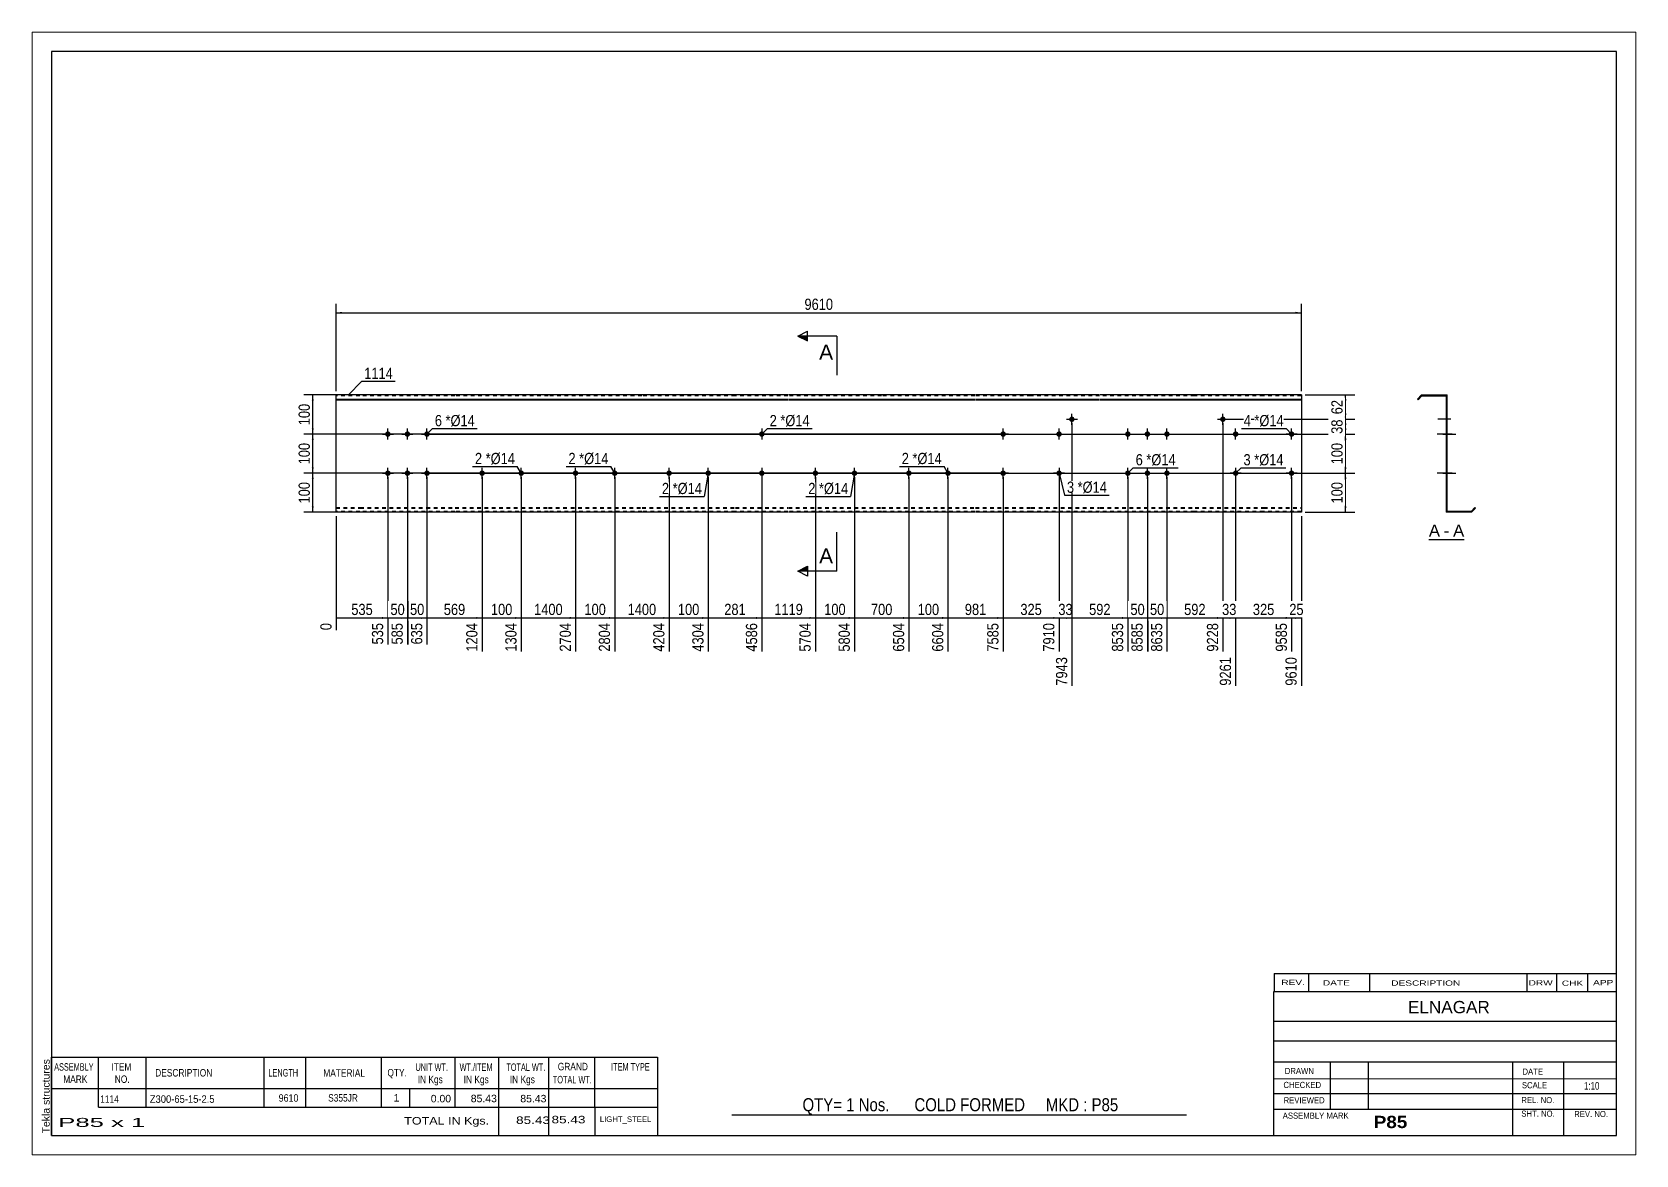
# Paper-space layout 'Layout1' of a CAD drawing. Header units: millimetres. Extents: x 0 to 410, y 0 to 287.
# The model-space entities are those that its viewports show. They can reach past a viewport. Long polylines and large blocks are cut down to what shows.
import ezdxf

# ---------------------------------------------------------------- set-up
doc = ezdxf.new("R2010")
doc.units = ezdxf.units.MM
doc.linetypes.add('DXK_LINE_DOT1', pattern=[1.8814, 0.9407, -0.9407])
doc.layers.add('Viewport layer', color=7, linetype='Continuous', plot=False)
doc.styles.add('Arial', font='ARIAL.TTF', dxfattribs={"height": 0.2})
doc.styles.add('Arial Bold', font='ARIALBD.TTF', dxfattribs={"height": 0.2})
doc.styles.add('Arial Narrow', font='ARIALN.TTF', dxfattribs={"height": 0.2})

# ---------------------------------------------------------------- blocks, each defined once
blk = doc.blocks.new('Unknown-629085245-2042')
at = {"color": 5, "linetype": 'Continuous'}
for p, q in [((327.25, 102.75), (-72.75, 102.75)), ((-72.75, 102.75), (-72.75, -174.25)), ((327.25, -174.25), (327.25, 102.75)), ((-72.75, -174.25), (327.25, -174.25))]:
    blk.add_line(p, q, dxfattribs=at)
at = {"color": 174, "linetype": 'Continuous', "style": 'Arial'}
blk.add_text('Tekla structures', height=1.9102, rotation=90, dxfattribs=at).set_placement((-73.25, -173.75))
blk = doc.blocks.new('Unknown-629085245-12 - 1240')
at = {"color": 7, "linetype": 'Continuous'}
blk.add_line((279.32, -21.95), (288.35, -21.95), dxfattribs=at)
at = {"color": 0, "linetype": 'Continuous'}
blk.add_wipeout([(282.16, -21.2), (282.16, -18), (279.32, -18), (279.32, -21.2)], dxfattribs=at)
blk.add_wipeout([(284.55, -21.2), (284.55, -18), (283.12, -18), (283.12, -21.2)], dxfattribs=at)
at = {"color": 96, "linetype": 'Continuous', "style": 'Arial'}
blk.add_text('A', height=3.06, dxfattribs=at).set_placement((279.32, -21.2))
at = {"color": 0, "linetype": 'Continuous'}
blk.add_wipeout([(288.35, -21.2), (288.35, -18), (285.51, -18), (285.51, -21.2)], dxfattribs=at)
at = {"color": 96, "linetype": 'Continuous', "style": 'Arial'}
for s, p in [('-', (283.12, -21.2)), ('A', (285.51, -21.2))]:
    blk.add_text(s, height=3.06, dxfattribs=at).set_placement(p)
blk = doc.blocks.new('Bolt-629085245-1223 - 1203')
at = {"linetype": 'Continuous'}
for points in [[(109.49, 5, -1), (108.09, 5, -1)], [(109.49, -5, -1), (108.09, -5, -1)]]:
    blk.add_hatch(color=3, dxfattribs=at).paths.add_polyline_path(points)
at = {"color": 3, "linetype": 'Continuous'}
for p, q in [((110.19, 5), (107.39, 5)), ((108.79, 6.4), (108.79, 3.6)), ((108.79, -3.6), (108.79, -6.4)), ((110.19, -5), (107.39, -5))]:
    blk.add_line(p, q, dxfattribs=at)
blk = doc.blocks.new('Part-629085245-1218 - 1203')
at = {"color": 2, "linetype": 'Continuous'}
for p, q in [((0, -15), (0, 15)), ((6, 15), (0, 15)), ((0, 13.94), (6, 13.94)), ((0, 13.76), (6, 13.76)), ((30.29, 15), (6.1, 15)), ((6.1, 13.94), (30.29, 13.94)), ((6.1, 13.76), (30.29, 13.76)), ((54.19, 15), (30.39, 15)), ((30.39, 13.94), (54.19, 13.94)), ((30.39, 13.76), (54.19, 13.76)), ((78.09, 15), (54.29, 15)), ((54.29, 13.94), (78.09, 13.94)), ((54.29, 13.76), (78.09, 13.76)), ((101.99, 15), (78.19, 15)), ((78.19, 13.94), (101.99, 13.94)), ((78.19, 13.76), (101.99, 13.76)), ((115.49, 15), (102.09, 15)), ((102.09, 13.94), (115.49, 13.94)), ((102.09, 13.76), (115.49, 13.76)), ((139.39, 15), (115.59, 15)), ((115.59, 13.94), (139.39, 13.94)), ((115.59, 13.76), (139.39, 13.76)), ((163.29, 15), (139.49, 15)), ((139.49, 13.94), (163.29, 13.94)), ((139.49, 13.76), (163.29, 13.76)), ((177.59, 15), (163.39, 15)), ((163.39, 13.94), (177.59, 13.94)), ((163.39, 13.76), (177.59, 13.76)), ((195.16, 15), (177.69, 15)), ((177.69, 13.94), (195.16, 13.94)), ((177.69, 13.76), (195.16, 13.76)), ((219.45, 15), (195.26, 15)), ((195.26, 13.94), (219.45, 13.94)), ((195.26, 13.76), (219.45, 13.76)), ((237.02, 15), (219.55, 15)), ((219.55, 13.94), (237.02, 13.94)), ((219.55, 13.76), (237.02, 13.76)), ((246.72, 15), (237.12, 15)), ((237.12, 13.94), (246.72, 13.94)), ((237.12, 13.76), (246.72, 13.76)), ((246.72, 15), (246.72, 13.94)), ((246.72, 13.94), (246.72, -15)), ((6, -15), (0, -15)), ((30.29, -15), (6.1, -15)), ((54.19, -15), (30.39, -15)), ((78.09, -15), (54.29, -15)), ((101.99, -15), (78.19, -15)), ((115.49, -15), (102.09, -15)), ((139.39, -15), (115.59, -15)), ((163.29, -15), (139.49, -15)), ((177.59, -15), (163.39, -15)), ((195.16, -15), (177.69, -15)), ((219.45, -15), (195.26, -15)), ((237.02, -15), (219.55, -15)), ((246.72, -15), (237.12, -15))]:
    blk.add_line(p, q, dxfattribs=at)
at = {"color": 7, "linetype": 'DXK_LINE_DOT1'}
for p, q in [((6, 14.75), (0, 14.75)), ((30.29, 14.75), (6.1, 14.75)), ((54.19, 14.75), (30.39, 14.75)), ((78.09, 14.75), (54.29, 14.75)), ((101.99, 14.75), (78.19, 14.75)), ((115.49, 14.75), (102.09, 14.75)), ((139.39, 14.75), (115.59, 14.75)), ((163.29, 14.75), (139.49, 14.75)), ((177.59, 14.75), (163.39, 14.75)), ((195.16, 14.75), (177.69, 14.75)), ((219.45, 14.75), (195.26, 14.75)), ((237.02, 14.75), (219.55, 14.75)), ((246.72, 14.75), (237.12, 14.75)), ((0, -13.76), (6, -13.76)), ((0, -13.94), (6, -13.94)), ((6, -14.75), (0, -14.75)), ((6.1, -13.76), (30.29, -13.76)), ((6.1, -13.94), (30.29, -13.94)), ((30.29, -14.75), (6.1, -14.75)), ((30.39, -13.76), (54.19, -13.76)), ((30.39, -13.94), (54.19, -13.94)), ((54.19, -14.75), (30.39, -14.75)), ((54.29, -13.76), (78.09, -13.76)), ((54.29, -13.94), (78.09, -13.94)), ((78.09, -14.75), (54.29, -14.75)), ((78.19, -13.76), (101.99, -13.76)), ((78.19, -13.94), (101.99, -13.94)), ((101.99, -14.75), (78.19, -14.75)), ((102.09, -13.76), (115.49, -13.76)), ((102.09, -13.94), (115.49, -13.94)), ((115.49, -14.75), (102.09, -14.75)), ((115.59, -13.76), (139.39, -13.76)), ((115.59, -13.94), (139.39, -13.94)), ((139.39, -14.75), (115.59, -14.75)), ((139.49, -13.76), (163.29, -13.76)), ((139.49, -13.94), (163.29, -13.94)), ((163.29, -14.75), (139.49, -14.75)), ((163.39, -13.76), (177.59, -13.76)), ((163.39, -13.94), (177.59, -13.94)), ((177.59, -14.75), (163.39, -14.75)), ((177.69, -13.76), (195.16, -13.76)), ((177.69, -13.94), (195.16, -13.94)), ((195.16, -14.75), (177.69, -14.75)), ((195.26, -13.76), (219.45, -13.76)), ((195.26, -13.94), (219.45, -13.94)), ((219.45, -14.75), (195.26, -14.75)), ((219.55, -13.76), (237.02, -13.76)), ((219.55, -13.94), (237.02, -13.94)), ((237.02, -14.75), (219.55, -14.75)), ((237.12, -13.76), (246.72, -13.76)), ((237.12, -13.94), (246.72, -13.94)), ((246.72, -14.75), (237.12, -14.75))]:
    blk.add_line(p, q, dxfattribs=at)
blk = doc.blocks.new('Bolt-629085245-1219 - 1203')
at = {"linetype": 'Continuous'}
blk.add_hatch(color=3, dxfattribs=at).paths.add_polyline_path([(187.36, 8.78, -1), (188.76, 8.78, -1)])
at = {"color": 3, "linetype": 'Continuous'}
for p, q in [((186.66, 8.78), (189.46, 8.78)), ((188.06, 7.38), (188.06, 10.18))]:
    blk.add_line(p, q, dxfattribs=at)
blk = doc.blocks.new('Bolt-629085245-1220 - 1203')
at = {"linetype": 'Continuous'}
for points in [[(201.66, 5, -1), (203.06, 5, -1)], [(206.66, 5, -1), (208.06, 5, -1)], [(211.66, 5, -1), (213.06, 5, -1)], [(201.66, -5, -1), (203.06, -5, -1)], [(206.66, -5, -1), (208.06, -5, -1)], [(211.66, -5, -1), (213.06, -5, -1)]]:
    blk.add_hatch(color=3, dxfattribs=at).paths.add_polyline_path(points)
at = {"color": 3, "linetype": 'Continuous'}
for p, q in [((200.96, 5), (203.76, 5)), ((202.36, 3.6), (202.36, 6.4)), ((205.96, 5), (208.76, 5)), ((207.36, 3.6), (207.36, 6.4)), ((210.96, 5), (213.76, 5)), ((212.36, 3.6), (212.36, 6.4)), ((202.36, -6.4), (202.36, -3.6)), ((207.36, -6.4), (207.36, -3.6)), ((212.36, -6.4), (212.36, -3.6)), ((200.96, -5), (203.76, -5)), ((205.96, -5), (208.76, -5)), ((210.96, -5), (213.76, -5))]:
    blk.add_line(p, q, dxfattribs=at)
blk = doc.blocks.new('Bolt-629085245-1221 - 1203')
at = {"linetype": 'Continuous'}
blk.add_hatch(color=3, dxfattribs=at).paths.add_polyline_path([(184.08, 5, -1), (185.48, 5, -1)])
at = {"color": 3, "linetype": 'Continuous'}
for p, q in [((183.38, 5), (186.18, 5)), ((184.78, 3.6), (184.78, 6.4))]:
    blk.add_line(p, q, dxfattribs=at)
blk = doc.blocks.new('Bolt-629085245-1222 - 1203')
at = {"linetype": 'Continuous'}
for points in [[(12.5, 5, -1), (13.9, 5, -1)], [(17.5, 5, -1), (18.9, 5, -1)], [(22.5, 5, -1), (23.9, 5, -1)], [(12.5, -5, -1), (13.9, -5, -1)], [(17.5, -5, -1), (18.9, -5, -1)], [(22.5, -5, -1), (23.9, -5, -1)]]:
    blk.add_hatch(color=3, dxfattribs=at).paths.add_polyline_path(points)
at = {"color": 3, "linetype": 'Continuous'}
for p, q in [((11.8, 5), (14.6, 5)), ((13.2, 3.6), (13.2, 6.4)), ((16.8, 5), (19.6, 5)), ((18.2, 3.6), (18.2, 6.4)), ((21.8, 5), (24.6, 5)), ((23.2, 3.6), (23.2, 6.4)), ((13.2, -6.4), (13.2, -3.6)), ((18.2, -6.4), (18.2, -3.6)), ((23.2, -6.4), (23.2, -3.6)), ((11.8, -5), (14.6, -5)), ((16.8, -5), (19.6, -5)), ((21.8, -5), (24.6, -5))]:
    blk.add_line(p, q, dxfattribs=at)
blk = doc.blocks.new('Bolt-629085245-1224 - 1203')
at = {"linetype": 'Continuous'}
for points in [[(146.39, -4.3, -1), (146.39, -5.7, -1)], [(156.39, -4.3, -1), (156.39, -5.7, -1)]]:
    blk.add_hatch(color=3, dxfattribs=at).paths.add_polyline_path(points)
at = {"color": 3, "linetype": 'Continuous'}
for p, q in [((146.39, -6.4), (146.39, -3.6)), ((156.39, -6.4), (156.39, -3.6)), ((144.99, -5), (147.79, -5)), ((154.99, -5), (157.79, -5))]:
    blk.add_line(p, q, dxfattribs=at)
blk = doc.blocks.new('Bolt-629085245-1225 - 1203')
at = {"linetype": 'Continuous'}
for points in [[(85.09, -4.3, -1), (85.09, -5.7, -1)], [(95.09, -4.3, -1), (95.09, -5.7, -1)]]:
    blk.add_hatch(color=3, dxfattribs=at).paths.add_polyline_path(points)
at = {"color": 3, "linetype": 'Continuous'}
for p, q in [((85.09, -6.4), (85.09, -3.6)), ((95.09, -6.4), (95.09, -3.6)), ((83.69, -5), (86.49, -5)), ((93.69, -5), (96.49, -5))]:
    blk.add_line(p, q, dxfattribs=at)
blk = doc.blocks.new('Bolt-629085245-1226 - 1203')
at = {"linetype": 'Continuous'}
for points in [[(37.29, -4.3, -1), (37.29, -5.7, -1)], [(47.29, -4.3, -1), (47.29, -5.7, -1)]]:
    blk.add_hatch(color=3, dxfattribs=at).paths.add_polyline_path(points)
at = {"color": 3, "linetype": 'Continuous'}
for p, q in [((37.29, -6.4), (37.29, -3.6)), ((47.29, -6.4), (47.29, -3.6)), ((35.89, -5), (38.69, -5)), ((45.89, -5), (48.69, -5))]:
    blk.add_line(p, q, dxfattribs=at)
blk = doc.blocks.new('Bolt-629085245-1227 - 1203')
at = {"linetype": 'Continuous'}
for points in [[(61.19, -4.3, -1), (61.19, -5.7, -1)], [(71.19, -4.3, -1), (71.19, -5.7, -1)]]:
    blk.add_hatch(color=3, dxfattribs=at).paths.add_polyline_path(points)
at = {"color": 3, "linetype": 'Continuous'}
for p, q in [((61.19, -6.4), (61.19, -3.6)), ((71.19, -6.4), (71.19, -3.6)), ((59.79, -5), (62.59, -5)), ((69.79, -5), (72.59, -5))]:
    blk.add_line(p, q, dxfattribs=at)
blk = doc.blocks.new('Bolt-629085245-1228 - 1203')
at = {"linetype": 'Continuous'}
blk.add_hatch(color=3, dxfattribs=at).paths.add_polyline_path([(185.48, -5, -1), (184.08, -5, -1)])
at = {"color": 3, "linetype": 'Continuous'}
for p, q in [((184.78, -3.6), (184.78, -6.4)), ((186.18, -5), (183.38, -5))]:
    blk.add_line(p, q, dxfattribs=at)
blk = doc.blocks.new('Bolt-629085245-1229 - 1203')
at = {"linetype": 'Continuous'}
blk.add_hatch(color=3, dxfattribs=at).paths.add_polyline_path([(225.95, 8.78, -1), (227.35, 8.78, -1)])
at = {"color": 3, "linetype": 'Continuous'}
for p, q in [((225.25, 8.78), (228.05, 8.78)), ((226.65, 7.38), (226.65, 10.18))]:
    blk.add_line(p, q, dxfattribs=at)
blk = doc.blocks.new('Bolt-629085245-1230 - 1203')
at = {"linetype": 'Continuous'}
blk.add_hatch(color=3, dxfattribs=at).paths.add_polyline_path([(229.23, 5, -1), (230.63, 5, -1)])
at = {"color": 3, "linetype": 'Continuous'}
for p, q in [((228.53, 5), (231.33, 5)), ((229.93, 3.6), (229.93, 6.4))]:
    blk.add_line(p, q, dxfattribs=at)
blk = doc.blocks.new('Bolt-629085245-1231 - 1203')
at = {"linetype": 'Continuous'}
blk.add_hatch(color=3, dxfattribs=at).paths.add_polyline_path([(230.63, -5, -1), (229.23, -5, -1)])
at = {"color": 3, "linetype": 'Continuous'}
for p, q in [((229.93, -3.6), (229.93, -6.4)), ((231.33, -5), (228.53, -5))]:
    blk.add_line(p, q, dxfattribs=at)
blk = doc.blocks.new('Bolt-629085245-1232 - 1203')
at = {"linetype": 'Continuous'}
for points in [[(169.79, 5, -1), (171.19, 5, -1)], [(243.52, 5, -1), (244.92, 5, -1)]]:
    blk.add_hatch(color=3, dxfattribs=at).paths.add_polyline_path(points)
at = {"color": 3, "linetype": 'Continuous'}
for p, q in [((171.89, 5), (169.09, 5)), ((170.49, 3.6), (170.49, 6.4)), ((245.62, 5), (242.82, 5)), ((244.22, 3.6), (244.22, 6.4))]:
    blk.add_line(p, q, dxfattribs=at)
blk = doc.blocks.new('Bolt-629085245-1233 - 1203')
at = {"linetype": 'Continuous'}
for points in [[(169.79, -5, -1), (171.19, -5, -1)], [(243.52, -5, -1), (244.92, -5, -1)]]:
    blk.add_hatch(color=3, dxfattribs=at).paths.add_polyline_path(points)
at = {"color": 3, "linetype": 'Continuous'}
for p, q in [((170.49, -6.4), (170.49, -3.6)), ((244.22, -6.4), (244.22, -3.6)), ((171.89, -5), (169.09, -5)), ((245.62, -5), (242.82, -5))]:
    blk.add_line(p, q, dxfattribs=at)
blk = doc.blocks.new('Bolt-629085245-1234 - 1203')
at = {"linetype": 'Continuous'}
for points in [[(122.49, -4.3, -1), (122.49, -5.7, -1)], [(132.49, -4.3, -1), (132.49, -5.7, -1)]]:
    blk.add_hatch(color=3, dxfattribs=at).paths.add_polyline_path(points)
at = {"color": 3, "linetype": 'Continuous'}
for p, q in [((122.49, -6.4), (122.49, -3.6)), ((132.49, -6.4), (132.49, -3.6)), ((121.09, -5), (123.89, -5)), ((131.09, -5), (133.89, -5))]:
    blk.add_line(p, q, dxfattribs=at)
blk = doc.blocks.new('Bolt-629085245-1248 - 1240')
at = {"linetype": 'Continuous'}
blk.add_hatch(color=3, dxfattribs=at).paths.add_polyline_path([(283.96, -5.7), (283.96, -4.3), (283.71, -4.3), (283.71, -5.7)])
blk.add_hatch(color=3, dxfattribs=at).paths.add_polyline_path([(283.96, -5.7), (283.96, -4.3), (283.71, -4.3), (283.71, -5.7)])
at = {"color": 3, "linetype": 'Continuous'}
for p, q in [((282.96, -5), (285.71, -5)), ((282.96, -5), (285.71, -5)), ((283.71, -4.3), (283.96, -4.3)), ((283.71, -4.3), (283.96, -4.3)), ((283.71, -5.7), (283.96, -5.7)), ((283.71, -5.7), (283.96, -5.7))]:
    blk.add_line(p, q, dxfattribs=at)
blk = doc.blocks.new('Part-629085245-1242 - 1240')
at = {"color": 2, "linetype": 'Continuous'}
for p, q in [((277.46, 15), (276.4, 13.94)), ((276.4, 13.94), (276.58, 13.76)), ((276.58, 13.76), (277.56, 14.75)), ((277.46, 15), (283.96, 15)), ((277.56, 14.75), (283.71, 14.75)), ((283.71, 14.75), (283.71, -15)), ((283.96, -14.75), (283.96, 15)), ((290.21, -15), (283.71, -15)), ((290.11, -14.75), (283.96, -14.75)), ((291.09, -13.76), (290.11, -14.75)), ((290.21, -15), (291.27, -13.94)), ((291.27, -13.94), (291.09, -13.76))]:
    blk.add_line(p, q, dxfattribs=at)
blk = doc.blocks.new('Bolt-629085245-1243 - 1240')
at = {"linetype": 'Continuous'}
blk.add_hatch(color=3, dxfattribs=at).paths.add_polyline_path([(283.71, 9.48), (283.71, 8.08), (283.96, 8.08), (283.96, 9.48)])
at = {"color": 3, "linetype": 'Continuous'}
for p, q in [((284.91, 8.78), (281.61, 8.78)), ((283.96, 9.48), (283.71, 9.48)), ((283.96, 8.08), (283.71, 8.08))]:
    blk.add_line(p, q, dxfattribs=at)
blk = doc.blocks.new('Bolt-629085245-1244 - 1240')
at = {"linetype": 'Continuous'}
for points in [[(283.71, 5.7), (283.71, 4.3), (283.96, 4.3), (283.96, 5.7)], [(283.71, 5.7), (283.71, 4.3), (283.96, 4.3), (283.96, 5.7)], [(283.71, 5.7), (283.71, 4.3), (283.96, 4.3), (283.96, 5.7)], [(283.71, -4.3), (283.71, -5.7), (283.96, -5.7), (283.96, -4.3)], [(283.71, -4.3), (283.71, -5.7), (283.96, -5.7), (283.96, -4.3)], [(283.71, -4.3), (283.71, -5.7), (283.96, -5.7), (283.96, -4.3)]]:
    blk.add_hatch(color=3, dxfattribs=at).paths.add_polyline_path(points)
at = {"color": 3, "linetype": 'Continuous'}
for p, q in [((285.26, 5), (281.46, 5)), ((285.26, 5), (281.46, 5)), ((285.26, 5), (281.46, 5)), ((283.96, 5.7), (283.71, 5.7)), ((283.96, 5.7), (283.71, 5.7)), ((283.96, 5.7), (283.71, 5.7)), ((283.96, 4.3), (283.71, 4.3)), ((283.96, 4.3), (283.71, 4.3)), ((283.96, 4.3), (283.71, 4.3)), ((285.26, -5), (281.46, -5)), ((285.26, -5), (281.46, -5)), ((285.26, -5), (281.46, -5)), ((283.96, -4.3), (283.71, -4.3)), ((283.96, -4.3), (283.71, -4.3)), ((283.96, -4.3), (283.71, -4.3)), ((283.96, -5.7), (283.71, -5.7)), ((283.96, -5.7), (283.71, -5.7)), ((283.96, -5.7), (283.71, -5.7))]:
    blk.add_line(p, q, dxfattribs=at)
blk = doc.blocks.new('Bolt-629085245-1245 - 1240')
at = {"linetype": 'Continuous'}
blk.add_hatch(color=3, dxfattribs=at).paths.add_polyline_path([(283.71, 5.7), (283.71, 4.3), (283.96, 4.3), (283.96, 5.7)])
at = {"color": 3, "linetype": 'Continuous'}
for p, q in [((284.91, 5), (281.61, 5)), ((283.96, 5.7), (283.71, 5.7)), ((283.96, 4.3), (283.71, 4.3))]:
    blk.add_line(p, q, dxfattribs=at)
blk = doc.blocks.new('Bolt-629085245-1246 - 1240')
at = {"linetype": 'Continuous'}
for points in [[(283.71, 5.7), (283.71, 4.3), (283.96, 4.3), (283.96, 5.7)], [(283.71, 5.7), (283.71, 4.3), (283.96, 4.3), (283.96, 5.7)], [(283.71, 5.7), (283.71, 4.3), (283.96, 4.3), (283.96, 5.7)], [(283.71, -4.3), (283.71, -5.7), (283.96, -5.7), (283.96, -4.3)], [(283.71, -4.3), (283.71, -5.7), (283.96, -5.7), (283.96, -4.3)], [(283.71, -4.3), (283.71, -5.7), (283.96, -5.7), (283.96, -4.3)]]:
    blk.add_hatch(color=3, dxfattribs=at).paths.add_polyline_path(points)
at = {"color": 3, "linetype": 'Continuous'}
for p, q in [((285.26, 5), (281.46, 5)), ((285.26, 5), (281.46, 5)), ((285.26, 5), (281.46, 5)), ((283.96, 5.7), (283.71, 5.7)), ((283.96, 5.7), (283.71, 5.7)), ((283.96, 5.7), (283.71, 5.7)), ((283.96, 4.3), (283.71, 4.3)), ((283.96, 4.3), (283.71, 4.3)), ((283.96, 4.3), (283.71, 4.3)), ((285.26, -5), (281.46, -5)), ((285.26, -5), (281.46, -5)), ((285.26, -5), (281.46, -5)), ((283.96, -4.3), (283.71, -4.3)), ((283.96, -4.3), (283.71, -4.3)), ((283.96, -4.3), (283.71, -4.3)), ((283.96, -5.7), (283.71, -5.7)), ((283.96, -5.7), (283.71, -5.7)), ((283.96, -5.7), (283.71, -5.7))]:
    blk.add_line(p, q, dxfattribs=at)
blk = doc.blocks.new('Bolt-629085245-1247 - 1240')
at = {"linetype": 'Continuous'}
for points in [[(283.96, 4.3), (283.96, 5.7), (283.71, 5.7), (283.71, 4.3)], [(283.96, -5.7), (283.96, -4.3), (283.71, -4.3), (283.71, -5.7)]]:
    blk.add_hatch(color=3, dxfattribs=at).paths.add_polyline_path(points)
at = {"color": 3, "linetype": 'Continuous'}
for p, q in [((283.96, 5), (281.71, 5)), ((283.96, 5.7), (283.71, 5.7)), ((283.96, 4.3), (283.71, 4.3)), ((283.96, -5), (281.71, -5)), ((283.96, -4.3), (283.71, -4.3)), ((283.96, -5.7), (283.71, -5.7))]:
    blk.add_line(p, q, dxfattribs=at)
blk = doc.blocks.new('Bolt-629085245-1249 - 1240')
at = {"linetype": 'Continuous'}
blk.add_hatch(color=3, dxfattribs=at).paths.add_polyline_path([(283.96, -5.7), (283.96, -4.3), (283.71, -4.3), (283.71, -5.7)])
blk.add_hatch(color=3, dxfattribs=at).paths.add_polyline_path([(283.96, -5.7), (283.96, -4.3), (283.71, -4.3), (283.71, -5.7)])
at = {"color": 3, "linetype": 'Continuous'}
for p, q in [((282.96, -5), (285.71, -5)), ((282.96, -5), (285.71, -5)), ((283.71, -4.3), (283.96, -4.3)), ((283.71, -4.3), (283.96, -4.3)), ((283.71, -5.7), (283.96, -5.7)), ((283.71, -5.7), (283.96, -5.7))]:
    blk.add_line(p, q, dxfattribs=at)
blk = doc.blocks.new('Bolt-629085245-1250 - 1240')
at = {"linetype": 'Continuous'}
blk.add_hatch(color=3, dxfattribs=at).paths.add_polyline_path([(283.96, -5.7), (283.96, -4.3), (283.71, -4.3), (283.71, -5.7)])
blk.add_hatch(color=3, dxfattribs=at).paths.add_polyline_path([(283.96, -5.7), (283.96, -4.3), (283.71, -4.3), (283.71, -5.7)])
at = {"color": 3, "linetype": 'Continuous'}
for p, q in [((282.96, -5), (285.71, -5)), ((282.96, -5), (285.71, -5)), ((283.71, -4.3), (283.96, -4.3)), ((283.71, -4.3), (283.96, -4.3)), ((283.71, -5.7), (283.96, -5.7)), ((283.71, -5.7), (283.96, -5.7))]:
    blk.add_line(p, q, dxfattribs=at)
blk = doc.blocks.new('Bolt-629085245-1251 - 1240')
at = {"linetype": 'Continuous'}
blk.add_hatch(color=3, dxfattribs=at).paths.add_polyline_path([(283.96, -5.7), (283.96, -4.3), (283.71, -4.3), (283.71, -5.7)])
blk.add_hatch(color=3, dxfattribs=at).paths.add_polyline_path([(283.96, -5.7), (283.96, -4.3), (283.71, -4.3), (283.71, -5.7)])
at = {"color": 3, "linetype": 'Continuous'}
for p, q in [((282.96, -5), (285.71, -5)), ((282.96, -5), (285.71, -5)), ((283.71, -4.3), (283.96, -4.3)), ((283.71, -4.3), (283.96, -4.3)), ((283.71, -5.7), (283.96, -5.7)), ((283.71, -5.7), (283.96, -5.7))]:
    blk.add_line(p, q, dxfattribs=at)
blk = doc.blocks.new('Bolt-629085245-1252 - 1240')
at = {"linetype": 'Continuous'}
blk.add_hatch(color=3, dxfattribs=at).paths.add_polyline_path([(283.96, -5.7), (283.96, -4.3), (283.71, -4.3), (283.71, -5.7)])
at = {"color": 3, "linetype": 'Continuous'}
for p, q in [((283.96, -4.3), (283.71, -4.3)), ((284.76, -5), (283.71, -5)), ((283.96, -5.7), (283.71, -5.7))]:
    blk.add_line(p, q, dxfattribs=at)
blk = doc.blocks.new('Bolt-629085245-1253 - 1240')
at = {"linetype": 'Continuous'}
blk.add_hatch(color=3, dxfattribs=at).paths.add_polyline_path([(283.71, 9.48), (283.71, 8.08), (283.96, 8.08), (283.96, 9.48)])
at = {"color": 3, "linetype": 'Continuous'}
for p, q in [((284.91, 8.78), (281.61, 8.78)), ((283.96, 9.48), (283.71, 9.48)), ((283.96, 8.08), (283.71, 8.08))]:
    blk.add_line(p, q, dxfattribs=at)
blk = doc.blocks.new('Bolt-629085245-1254 - 1240')
at = {"linetype": 'Continuous'}
blk.add_hatch(color=3, dxfattribs=at).paths.add_polyline_path([(283.71, 5.7), (283.71, 4.3), (283.96, 4.3), (283.96, 5.7)])
at = {"color": 3, "linetype": 'Continuous'}
for p, q in [((284.91, 5), (281.61, 5)), ((283.96, 5.7), (283.71, 5.7)), ((283.96, 4.3), (283.71, 4.3))]:
    blk.add_line(p, q, dxfattribs=at)
blk = doc.blocks.new('Bolt-629085245-1255 - 1240')
at = {"linetype": 'Continuous'}
blk.add_hatch(color=3, dxfattribs=at).paths.add_polyline_path([(283.96, -5.7), (283.96, -4.3), (283.71, -4.3), (283.71, -5.7)])
at = {"color": 3, "linetype": 'Continuous'}
for p, q in [((283.96, -4.3), (283.71, -4.3)), ((284.76, -5), (283.71, -5)), ((283.96, -5.7), (283.71, -5.7))]:
    blk.add_line(p, q, dxfattribs=at)
blk = doc.blocks.new('Bolt-629085245-1256 - 1240')
at = {"linetype": 'Continuous'}
blk.add_hatch(color=3, dxfattribs=at).paths.add_polyline_path([(283.71, 5.7), (283.71, 4.3), (283.96, 4.3), (283.96, 5.7)])
blk.add_hatch(color=3, dxfattribs=at).paths.add_polyline_path([(283.71, 5.7), (283.71, 4.3), (283.96, 4.3), (283.96, 5.7)])
at = {"color": 3, "linetype": 'Continuous'}
for p, q in [((282.91, 5), (286.21, 5)), ((282.91, 5), (286.21, 5)), ((283.71, 5.7), (283.96, 5.7)), ((283.71, 5.7), (283.96, 5.7)), ((283.71, 4.3), (283.96, 4.3)), ((283.71, 4.3), (283.96, 4.3))]:
    blk.add_line(p, q, dxfattribs=at)
blk = doc.blocks.new('Bolt-629085245-1257 - 1240')
at = {"linetype": 'Continuous'}
blk.add_hatch(color=3, dxfattribs=at).paths.add_polyline_path([(283.71, -4.3), (283.71, -5.7), (283.96, -5.7), (283.96, -4.3)])
blk.add_hatch(color=3, dxfattribs=at).paths.add_polyline_path([(283.71, -4.3), (283.71, -5.7), (283.96, -5.7), (283.96, -4.3)])
at = {"color": 3, "linetype": 'Continuous'}
for p, q in [((282.91, -5), (286.21, -5)), ((282.91, -5), (286.21, -5)), ((283.71, -4.3), (283.96, -4.3)), ((283.71, -4.3), (283.96, -4.3)), ((283.71, -5.7), (283.96, -5.7)), ((283.71, -5.7), (283.96, -5.7))]:
    blk.add_line(p, q, dxfattribs=at)
blk = doc.blocks.new('Bolt-629085245-1258 - 1240')
at = {"linetype": 'Continuous'}
blk.add_hatch(color=3, dxfattribs=at).paths.add_polyline_path([(283.96, -5.7), (283.96, -4.3), (283.71, -4.3), (283.71, -5.7)])
blk.add_hatch(color=3, dxfattribs=at).paths.add_polyline_path([(283.96, -5.7), (283.96, -4.3), (283.71, -4.3), (283.71, -5.7)])
at = {"color": 3, "linetype": 'Continuous'}
for p, q in [((282.96, -5), (285.71, -5)), ((282.96, -5), (285.71, -5)), ((283.71, -4.3), (283.96, -4.3)), ((283.71, -4.3), (283.96, -4.3)), ((283.71, -5.7), (283.96, -5.7)), ((283.71, -5.7), (283.96, -5.7))]:
    blk.add_line(p, q, dxfattribs=at)
blk = doc.blocks.new('StraightDimension-629085245-1400 - 1203')
at = {"linetype": 'Continuous'}
for points in [[(-6.25, 3.5), (-6, 5), (-5.75, 3.5)], [(-5.75, -3.5), (-6, -5), (-6.25, -3.5)]]:
    blk.add_hatch(color=7, dxfattribs=at).paths.add_polyline_path(points)
at = {"color": 7, "linetype": 'Continuous'}
for p, q in [((169.49, 5), (-8.25, 5)), ((-6, -5), (-6, 5)), ((169.49, -5), (-8.25, -5))]:
    blk.add_line(p, q, dxfattribs=at)
at = {"color": 0}
blk.add_wipeout([(-6.15, 3.34), (-10.35, 3.34), (-10.35, -3.34), (-6.15, -3.34)], dxfattribs=at)
at = {"color": 3, "style": 'Arial Narrow'}
blk.add_text('100', height=2.863, rotation=90.0002, dxfattribs=at).set_placement((-6.75, -2.74))
blk = doc.blocks.new('StraightDimension-629085245-1279 - 1203')
at = {"linetype": 'Continuous'}
blk.add_hatch(color=7, dxfattribs=at).paths.add_polyline_path([(225.15, -41.75), (226.65, -42), (225.15, -42.25)])
at = {"color": 7, "linetype": 'Continuous'}
for p, q in [((226.65, 7.78), (226.65, -50.61)), ((212.36, -6), (212.36, -50.61)), ((212.36, -42), (226.65, -42))]:
    blk.add_line(p, q, dxfattribs=at)
at = {"color": 0}
blk.add_wipeout([(222.84, -41.85), (222.84, -37.65), (216.16, -37.65), (216.16, -41.85)], dxfattribs=at)
at = {"color": 0, "linetype": 'Continuous'}
blk.add_wipeout([(226.05, -42.7), (221.85, -42.7), (221.85, -51.21), (226.05, -51.21)], dxfattribs=at)
at = {"color": 3, "style": 'Arial Narrow'}
blk.add_text('592', height=2.863, dxfattribs=at).set_placement((216.76, -41.25))
at = {"color": 3, "linetype": 'Continuous', "style": 'Arial Narrow'}
blk.add_text('9228', height=2.863, rotation=90.0002, dxfattribs=at).set_placement((225.45, -50.61))
blk = doc.blocks.new('StraightDimension-629085245-1289 - 1203')
at = {"linetype": 'Continuous'}
blk.add_hatch(color=7, dxfattribs=at).paths.add_polyline_path([(120.99, -41.75), (122.49, -42), (120.99, -42.25)])
at = {"color": 7, "linetype": 'Continuous'}
for p, q in [((108.79, -6), (108.79, -50.61)), ((122.49, -6), (122.49, -50.61)), ((108.79, -42), (122.49, -42))]:
    blk.add_line(p, q, dxfattribs=at)
at = {"color": 0}
blk.add_wipeout([(119.9, -41.85), (119.9, -37.65), (111.39, -37.65), (111.39, -41.85)], dxfattribs=at)
at = {"color": 0, "linetype": 'Continuous'}
blk.add_wipeout([(121.89, -42.7), (117.69, -42.7), (117.69, -51.21), (121.89, -51.21)], dxfattribs=at)
at = {"color": 3, "style": 'Arial Narrow'}
blk.add_text('1119', height=2.863, dxfattribs=at).set_placement((111.99, -41.25))
at = {"color": 3, "linetype": 'Continuous', "style": 'Arial Narrow'}
blk.add_text('5704', height=2.863, rotation=90.0002, dxfattribs=at).set_placement((121.29, -50.61))
blk = doc.blocks.new('StraightDimension-629085245-1284 - 1203')
at = {"linetype": 'Continuous'}
blk.add_hatch(color=7, dxfattribs=at).paths.add_polyline_path([(183.28, -41.75), (184.78, -42), (183.28, -42.25)])
at = {"color": 7, "linetype": 'Continuous'}
for p, q in [((170.49, -6), (170.49, -50.61)), ((184.78, -6), (184.78, -50.61)), ((170.49, -42), (184.78, -42))]:
    blk.add_line(p, q, dxfattribs=at)
at = {"color": 0}
blk.add_wipeout([(180.98, -41.85), (180.98, -37.65), (174.3, -37.65), (174.3, -41.85)], dxfattribs=at)
at = {"color": 0, "linetype": 'Continuous'}
blk.add_wipeout([(184.18, -42.7), (179.98, -42.7), (179.98, -51.21), (184.18, -51.21)], dxfattribs=at)
at = {"color": 3, "style": 'Arial Narrow'}
blk.add_text('325', height=2.863, dxfattribs=at).set_placement((174.9, -41.25))
at = {"color": 3, "linetype": 'Continuous', "style": 'Arial Narrow'}
blk.add_text('7910', height=2.863, rotation=90.0002, dxfattribs=at).set_placement((183.58, -50.61))
blk = doc.blocks.new('StraightDimension-629085245-1283 - 1203')
at = {"linetype": 'Continuous'}
blk.add_hatch(color=7, dxfattribs=at).paths.add_polyline_path([(186.56, -41.75), (188.06, -42), (186.56, -42.25)])
at = {"color": 7, "linetype": 'Continuous'}
for p, q in [((188.06, 7.78), (188.06, -59.31)), ((184.78, -6), (184.78, -50.61)), ((184.78, -42), (188.06, -42))]:
    blk.add_line(p, q, dxfattribs=at)
at = {"color": 0}
blk.add_wipeout([(188.85, -41.85), (188.85, -37.65), (184, -37.65), (184, -41.85)], dxfattribs=at)
at = {"color": 0, "linetype": 'Continuous'}
blk.add_wipeout([(187.46, -51.4), (183.26, -51.4), (183.26, -59.91), (187.46, -59.91)], dxfattribs=at)
at = {"color": 3, "style": 'Arial Narrow'}
blk.add_text('33', height=2.863, dxfattribs=at).set_placement((184.6, -41.25))
at = {"color": 3, "linetype": 'Continuous', "style": 'Arial Narrow'}
blk.add_text('7943', height=2.863, rotation=90.0002, dxfattribs=at).set_placement((186.86, -59.31))
blk = doc.blocks.new('StraightDimension-629085245-1293 - 1203')
at = {"linetype": 'Continuous'}
blk.add_hatch(color=7, dxfattribs=at).paths.add_polyline_path([(69.69, -41.75), (71.19, -42), (69.69, -42.25)])
at = {"color": 7, "linetype": 'Continuous'}
for p, q in [((61.19, -6), (61.19, -50.61)), ((71.19, -6), (71.19, -50.61)), ((61.19, -42), (71.19, -42))]:
    blk.add_line(p, q, dxfattribs=at)
at = {"color": 0}
blk.add_wipeout([(69.54, -41.85), (69.54, -37.65), (62.85, -37.65), (62.85, -41.85)], dxfattribs=at)
at = {"color": 0, "linetype": 'Continuous'}
blk.add_wipeout([(70.59, -42.7), (66.39, -42.7), (66.39, -51.21), (70.59, -51.21)], dxfattribs=at)
at = {"color": 3, "style": 'Arial Narrow'}
blk.add_text('100', height=2.863, dxfattribs=at).set_placement((63.45, -41.25))
at = {"color": 3, "linetype": 'Continuous', "style": 'Arial Narrow'}
blk.add_text('2804', height=2.863, rotation=90.0002, dxfattribs=at).set_placement((69.99, -50.61))
blk = doc.blocks.new('StraightDimension-629085245-1282 - 1203')
at = {"linetype": 'Continuous'}
blk.add_hatch(color=7, dxfattribs=at).paths.add_polyline_path([(200.86, -41.75), (202.36, -42), (200.86, -42.25)])
at = {"color": 7, "linetype": 'Continuous'}
for p, q in [((188.06, 7.78), (188.06, -59.31)), ((202.36, -6), (202.36, -50.61)), ((188.06, -42), (202.36, -42))]:
    blk.add_line(p, q, dxfattribs=at)
at = {"color": 0}
blk.add_wipeout([(198.55, -41.85), (198.55, -37.65), (191.87, -37.65), (191.87, -41.85)], dxfattribs=at)
at = {"color": 0, "linetype": 'Continuous'}
blk.add_wipeout([(201.76, -42.7), (197.56, -42.7), (197.56, -51.21), (201.76, -51.21)], dxfattribs=at)
at = {"color": 3, "style": 'Arial Narrow'}
blk.add_text('592', height=2.863, dxfattribs=at).set_placement((192.47, -41.25))
at = {"color": 3, "linetype": 'Continuous', "style": 'Arial Narrow'}
blk.add_text('8535', height=2.863, rotation=90.0002, dxfattribs=at).set_placement((201.16, -50.61))
blk = doc.blocks.new('StraightDimension-629085245-1297 - 1203')
at = {"linetype": 'Continuous'}
blk.add_hatch(color=7, dxfattribs=at).paths.add_polyline_path([(21.7, -41.75), (23.2, -42), (21.7, -42.25)])
at = {"color": 7, "linetype": 'Continuous'}
for p, q in [((18.2, -6), (18.2, -48.78)), ((23.2, -6), (23.2, -48.78)), ((18.2, -42), (23.2, -42))]:
    blk.add_line(p, q, dxfattribs=at)
at = {"color": 0}
blk.add_wipeout([(23.13, -41.85), (23.13, -37.65), (18.27, -37.65), (18.27, -41.85)], dxfattribs=at)
at = {"color": 0, "linetype": 'Continuous'}
blk.add_wipeout([(22.6, -42.7), (18.4, -42.7), (18.4, -49.38), (22.6, -49.38)], dxfattribs=at)
at = {"color": 3, "style": 'Arial Narrow'}
blk.add_text('50', height=2.863, dxfattribs=at).set_placement((18.87, -41.25))
at = {"color": 3, "linetype": 'Continuous', "style": 'Arial Narrow'}
blk.add_text('635', height=2.863, rotation=90.0002, dxfattribs=at).set_placement((22, -48.78))
blk = doc.blocks.new('StraightDimension-629085245-1292 - 1203')
at = {"linetype": 'Continuous'}
blk.add_hatch(color=7, dxfattribs=at).paths.add_polyline_path([(83.59, -41.75), (85.09, -42), (83.59, -42.25)])
at = {"color": 7, "linetype": 'Continuous'}
for p, q in [((71.19, -6), (71.19, -50.61)), ((85.09, -6), (85.09, -50.61)), ((71.19, -42), (85.09, -42))]:
    blk.add_line(p, q, dxfattribs=at)
at = {"color": 0}
blk.add_wipeout([(82.4, -41.85), (82.4, -37.65), (73.89, -37.65), (73.89, -41.85)], dxfattribs=at)
at = {"color": 0, "linetype": 'Continuous'}
blk.add_wipeout([(84.49, -42.7), (80.29, -42.7), (80.29, -51.21), (84.49, -51.21)], dxfattribs=at)
at = {"color": 3, "style": 'Arial Narrow'}
blk.add_text('1400', height=2.863, dxfattribs=at).set_placement((74.49, -41.25))
at = {"color": 3, "linetype": 'Continuous', "style": 'Arial Narrow'}
blk.add_text('4204', height=2.863, rotation=90.0002, dxfattribs=at).set_placement((83.89, -50.61))
blk = doc.blocks.new('StraightDimension-629085245-1291 - 1203')
at = {"linetype": 'Continuous'}
blk.add_hatch(color=7, dxfattribs=at).paths.add_polyline_path([(93.59, -41.75), (95.09, -42), (93.59, -42.25)])
at = {"color": 7, "linetype": 'Continuous'}
for p, q in [((85.09, -6), (85.09, -50.61)), ((95.09, -6), (95.09, -50.61)), ((85.09, -42), (95.09, -42))]:
    blk.add_line(p, q, dxfattribs=at)
at = {"color": 0}
blk.add_wipeout([(93.44, -41.85), (93.44, -37.65), (86.75, -37.65), (86.75, -41.85)], dxfattribs=at)
at = {"color": 0, "linetype": 'Continuous'}
blk.add_wipeout([(94.49, -42.7), (90.29, -42.7), (90.29, -51.21), (94.49, -51.21)], dxfattribs=at)
at = {"color": 3, "style": 'Arial Narrow'}
blk.add_text('100', height=2.863, dxfattribs=at).set_placement((87.35, -41.25))
at = {"color": 3, "linetype": 'Continuous', "style": 'Arial Narrow'}
blk.add_text('4304', height=2.863, rotation=90.0002, dxfattribs=at).set_placement((93.89, -50.61))
blk = doc.blocks.new('StraightDimension-629085245-1286 - 1203')
at = {"linetype": 'Continuous'}
blk.add_hatch(color=7, dxfattribs=at).paths.add_polyline_path([(154.89, -41.75), (156.39, -42), (154.89, -42.25)])
at = {"color": 7, "linetype": 'Continuous'}
for p, q in [((146.39, -6), (146.39, -50.61)), ((156.39, -6), (156.39, -50.61)), ((146.39, -42), (156.39, -42))]:
    blk.add_line(p, q, dxfattribs=at)
at = {"color": 0}
blk.add_wipeout([(154.74, -41.85), (154.74, -37.65), (148.05, -37.65), (148.05, -41.85)], dxfattribs=at)
at = {"color": 0, "linetype": 'Continuous'}
blk.add_wipeout([(155.79, -42.7), (151.59, -42.7), (151.59, -51.21), (155.79, -51.21)], dxfattribs=at)
at = {"color": 3, "style": 'Arial Narrow'}
blk.add_text('100', height=2.863, dxfattribs=at).set_placement((148.65, -41.25))
at = {"color": 3, "linetype": 'Continuous', "style": 'Arial Narrow'}
blk.add_text('6604', height=2.863, rotation=90.0002, dxfattribs=at).set_placement((155.19, -50.61))
blk = doc.blocks.new('StraightDimension-629085245-1280 - 1203')
at = {"linetype": 'Continuous'}
blk.add_hatch(color=7, dxfattribs=at).paths.add_polyline_path([(210.86, -41.75), (212.36, -42), (210.86, -42.25)])
at = {"color": 7, "linetype": 'Continuous'}
for p, q in [((207.36, -6), (207.36, -50.61)), ((212.36, -6), (212.36, -50.61)), ((207.36, -42), (212.36, -42))]:
    blk.add_line(p, q, dxfattribs=at)
at = {"color": 0}
blk.add_wipeout([(212.28, -41.85), (212.28, -37.65), (207.43, -37.65), (207.43, -41.85)], dxfattribs=at)
at = {"color": 0, "linetype": 'Continuous'}
blk.add_wipeout([(211.76, -42.7), (207.56, -42.7), (207.56, -51.21), (211.76, -51.21)], dxfattribs=at)
at = {"color": 3, "style": 'Arial Narrow'}
blk.add_text('50', height=2.863, dxfattribs=at).set_placement((208.03, -41.25))
at = {"color": 3, "linetype": 'Continuous', "style": 'Arial Narrow'}
blk.add_text('8635', height=2.863, rotation=90.0002, dxfattribs=at).set_placement((211.16, -50.61))
blk = doc.blocks.new('StraightDimension-629085245-1290 - 1203')
at = {"linetype": 'Continuous'}
blk.add_hatch(color=7, dxfattribs=at).paths.add_polyline_path([(107.29, -41.75), (108.79, -42), (107.29, -42.25)])
at = {"color": 7, "linetype": 'Continuous'}
for p, q in [((95.09, -6), (95.09, -50.61)), ((108.79, -6), (108.79, -50.61)), ((95.09, -42), (108.79, -42))]:
    blk.add_line(p, q, dxfattribs=at)
at = {"color": 0}
blk.add_wipeout([(105.29, -41.85), (105.29, -37.65), (98.6, -37.65), (98.6, -41.85)], dxfattribs=at)
at = {"color": 0, "linetype": 'Continuous'}
blk.add_wipeout([(108.19, -42.7), (103.99, -42.7), (103.99, -51.21), (108.19, -51.21)], dxfattribs=at)
at = {"color": 3, "style": 'Arial Narrow'}
blk.add_text('281', height=2.863, dxfattribs=at).set_placement((99.2, -41.25))
at = {"color": 3, "linetype": 'Continuous', "style": 'Arial Narrow'}
blk.add_text('4586', height=2.863, rotation=90.0002, dxfattribs=at).set_placement((107.59, -50.61))
blk = doc.blocks.new('StraightDimension-629085245-1299 - 1203')
at = {"linetype": 'Continuous'}
blk.add_hatch(color=7, dxfattribs=at).paths.add_polyline_path([(11.7, -41.75), (13.2, -42), (11.7, -42.25)])
at = {"color": 7, "linetype": 'Continuous'}
for p, q in [((13.2, -6), (13.2, -48.78)), ((0, -16), (0, -45.13)), ((0, -42), (13.2, -42))]:
    blk.add_line(p, q, dxfattribs=at)
at = {"color": 0}
blk.add_wipeout([(9.94, -41.85), (9.94, -37.65), (3.26, -37.65), (3.26, -41.85)], dxfattribs=at)
at = {"color": 0, "linetype": 'Continuous'}
blk.add_wipeout([(-0.6, -42.7), (-4.8, -42.7), (-4.8, -45.73), (-0.6, -45.73)], dxfattribs=at)
at = {"color": 3, "linetype": 'Continuous', "style": 'Arial Narrow'}
blk.add_text('0', height=2.86, rotation=90.0002, dxfattribs=at).set_placement((-1.2, -45.13))
at = {"color": 0, "linetype": 'Continuous'}
blk.add_wipeout([(12.6, -42.7), (8.4, -42.7), (8.4, -49.38), (12.6, -49.38)], dxfattribs=at)
at = {"color": 3, "style": 'Arial Narrow'}
blk.add_text('535', height=2.863, dxfattribs=at).set_placement((3.86, -41.25))
at = {"color": 3, "linetype": 'Continuous', "style": 'Arial Narrow'}
blk.add_text('535', height=2.863, rotation=90.0002, dxfattribs=at).set_placement((12, -48.78))
blk = doc.blocks.new('StraightDimension-629085245-1294 - 1203')
at = {"linetype": 'Continuous'}
blk.add_hatch(color=7, dxfattribs=at).paths.add_polyline_path([(59.69, -41.75), (61.19, -42), (59.69, -42.25)])
at = {"color": 7, "linetype": 'Continuous'}
for p, q in [((47.29, -6), (47.29, -50.61)), ((61.19, -6), (61.19, -50.61)), ((47.29, -42), (61.19, -42))]:
    blk.add_line(p, q, dxfattribs=at)
at = {"color": 0}
blk.add_wipeout([(58.5, -41.85), (58.5, -37.65), (49.99, -37.65), (49.99, -41.85)], dxfattribs=at)
at = {"color": 0, "linetype": 'Continuous'}
blk.add_wipeout([(60.59, -42.7), (56.39, -42.7), (56.39, -51.21), (60.59, -51.21)], dxfattribs=at)
at = {"color": 3, "style": 'Arial Narrow'}
blk.add_text('1400', height=2.863, dxfattribs=at).set_placement((50.59, -41.25))
at = {"color": 3, "linetype": 'Continuous', "style": 'Arial Narrow'}
blk.add_text('2704', height=2.863, rotation=90.0002, dxfattribs=at).set_placement((59.99, -50.61))
blk = doc.blocks.new('StraightDimension-629085245-1281 - 1203')
at = {"linetype": 'Continuous'}
blk.add_hatch(color=7, dxfattribs=at).paths.add_polyline_path([(205.86, -41.75), (207.36, -42), (205.86, -42.25)])
at = {"color": 7, "linetype": 'Continuous'}
for p, q in [((202.36, -6), (202.36, -50.61)), ((207.36, -6), (207.36, -50.61)), ((202.36, -42), (207.36, -42))]:
    blk.add_line(p, q, dxfattribs=at)
at = {"color": 0}
blk.add_wipeout([(207.28, -41.85), (207.28, -37.65), (202.43, -37.65), (202.43, -41.85)], dxfattribs=at)
at = {"color": 0, "linetype": 'Continuous'}
blk.add_wipeout([(206.76, -42.7), (202.56, -42.7), (202.56, -51.21), (206.76, -51.21)], dxfattribs=at)
at = {"color": 3, "style": 'Arial Narrow'}
blk.add_text('50', height=2.863, dxfattribs=at).set_placement((203.03, -41.25))
at = {"color": 3, "linetype": 'Continuous', "style": 'Arial Narrow'}
blk.add_text('8585', height=2.863, rotation=90.0002, dxfattribs=at).set_placement((206.16, -50.61))
blk = doc.blocks.new('StraightDimension-629085245-1383 - 1203')
at = {"linetype": 'Continuous'}
for points in [[(257.75, 3.5), (258, 5), (258.25, 3.5)], [(258.25, -3.5), (258, -5), (257.75, -3.5)]]:
    blk.add_hatch(color=7, dxfattribs=at).paths.add_polyline_path(points)
at = {"color": 7, "linetype": 'Continuous'}
for p, q in [((24.2, 5), (260.4, 5)), ((258, -5), (258, 5)), ((24.2, -5), (260.4, -5))]:
    blk.add_line(p, q, dxfattribs=at)
at = {"color": 0}
blk.add_wipeout([(257.85, 3.34), (253.65, 3.34), (253.65, -3.34), (257.85, -3.34)], dxfattribs=at)
at = {"color": 3, "style": 'Arial Narrow'}
blk.add_text('100', height=2.863, rotation=90.0002, dxfattribs=at).set_placement((257.25, -2.74))
blk = doc.blocks.new('StraightDimension-629085245-1277 - 1203')
at = {"linetype": 'Continuous'}
blk.add_hatch(color=7, dxfattribs=at).paths.add_polyline_path([(242.72, -41.75), (244.22, -42), (242.72, -42.25)])
at = {"color": 7, "linetype": 'Continuous'}
for p, q in [((229.93, -6), (229.93, -59.31)), ((244.22, -6), (244.22, -50.61)), ((229.93, -42), (244.22, -42))]:
    blk.add_line(p, q, dxfattribs=at)
at = {"color": 0}
blk.add_wipeout([(240.42, -41.85), (240.42, -37.65), (233.73, -37.65), (233.73, -41.85)], dxfattribs=at)
at = {"color": 0, "linetype": 'Continuous'}
blk.add_wipeout([(243.62, -42.7), (239.42, -42.7), (239.42, -51.21), (243.62, -51.21)], dxfattribs=at)
at = {"color": 3, "style": 'Arial Narrow'}
blk.add_text('325', height=2.863, dxfattribs=at).set_placement((234.33, -41.25))
at = {"color": 3, "linetype": 'Continuous', "style": 'Arial Narrow'}
blk.add_text('9585', height=2.863, rotation=90.0002, dxfattribs=at).set_placement((243.02, -50.61))
blk = doc.blocks.new('StraightDimension-629085245-1399 - 1203')
at = {"linetype": 'Continuous'}
for points in [[(-6.25, 13.5), (-6, 15), (-5.75, 13.5)], [(-5.75, 6.5), (-6, 5), (-6.25, 6.5)]]:
    blk.add_hatch(color=7, dxfattribs=at).paths.add_polyline_path(points)
at = {"color": 7, "linetype": 'Continuous'}
for p, q in [((12.2, 15), (-8.25, 15)), ((-6, 5), (-6, 15)), ((169.49, 5), (-8.25, 5))]:
    blk.add_line(p, q, dxfattribs=at)
at = {"color": 0}
blk.add_wipeout([(-6.15, 13.34), (-10.35, 13.34), (-10.35, 6.66), (-6.15, 6.66)], dxfattribs=at)
at = {"color": 3, "style": 'Arial Narrow'}
blk.add_text('100', height=2.863, rotation=90.0002, dxfattribs=at).set_placement((-6.75, 7.26))
blk = doc.blocks.new('StraightDimension-629085245-1276 - 1203')
at = {"linetype": 'Continuous'}
blk.add_hatch(color=7, dxfattribs=at).paths.add_polyline_path([(245.22, -41.75), (246.72, -42), (245.22, -42.25)])
at = {"color": 7, "linetype": 'Continuous'}
for p, q in [((244.22, -6), (244.22, -50.61)), ((246.72, -16), (246.72, -59.31)), ((244.22, -42), (246.72, -42))]:
    blk.add_line(p, q, dxfattribs=at)
at = {"color": 0}
blk.add_wipeout([(247.9, -41.85), (247.9, -37.65), (243.04, -37.65), (243.04, -41.85)], dxfattribs=at)
at = {"color": 0, "linetype": 'Continuous'}
blk.add_wipeout([(246.12, -51.4), (241.92, -51.4), (241.92, -59.91), (246.12, -59.91)], dxfattribs=at)
at = {"color": 3, "style": 'Arial Narrow'}
blk.add_text('25', height=2.863, dxfattribs=at).set_placement((243.64, -41.25))
at = {"color": 3, "linetype": 'Continuous', "style": 'Arial Narrow'}
blk.add_text('9610', height=2.863, rotation=90.0002, dxfattribs=at).set_placement((245.52, -59.31))
blk = doc.blocks.new('StraightDimension-629085245-1285 - 1203')
at = {"linetype": 'Continuous'}
blk.add_hatch(color=7, dxfattribs=at).paths.add_polyline_path([(168.99, -41.75), (170.49, -42), (168.99, -42.25)])
at = {"color": 7, "linetype": 'Continuous'}
for p, q in [((156.39, -6), (156.39, -50.61)), ((170.49, -6), (170.49, -50.61)), ((156.39, -42), (170.49, -42))]:
    blk.add_line(p, q, dxfattribs=at)
at = {"color": 0}
blk.add_wipeout([(166.78, -41.85), (166.78, -37.65), (160.1, -37.65), (160.1, -41.85)], dxfattribs=at)
at = {"color": 0, "linetype": 'Continuous'}
blk.add_wipeout([(169.89, -42.7), (165.69, -42.7), (165.69, -51.21), (169.89, -51.21)], dxfattribs=at)
at = {"color": 3, "style": 'Arial Narrow'}
blk.add_text('981', height=2.863, dxfattribs=at).set_placement((160.7, -41.25))
at = {"color": 3, "linetype": 'Continuous', "style": 'Arial Narrow'}
blk.add_text('7585', height=2.863, rotation=90.0002, dxfattribs=at).set_placement((169.29, -50.61))
blk = doc.blocks.new('StraightDimension-629085245-1278 - 1203')
at = {"linetype": 'Continuous'}
blk.add_hatch(color=7, dxfattribs=at).paths.add_polyline_path([(228.43, -41.75), (229.93, -42), (228.43, -42.25)])
at = {"color": 7, "linetype": 'Continuous'}
for p, q in [((226.65, 7.78), (226.65, -50.61)), ((229.93, -6), (229.93, -59.31)), ((226.65, -42), (229.93, -42))]:
    blk.add_line(p, q, dxfattribs=at)
at = {"color": 0}
blk.add_wipeout([(230.72, -41.85), (230.72, -37.65), (225.86, -37.65), (225.86, -41.85)], dxfattribs=at)
at = {"color": 0, "linetype": 'Continuous'}
blk.add_wipeout([(229.33, -51.4), (225.13, -51.4), (225.13, -59.91), (229.33, -59.91)], dxfattribs=at)
at = {"color": 3, "style": 'Arial Narrow'}
blk.add_text('33', height=2.863, dxfattribs=at).set_placement((226.46, -41.25))
at = {"color": 3, "linetype": 'Continuous', "style": 'Arial Narrow'}
blk.add_text('9261', height=2.863, rotation=90.0002, dxfattribs=at).set_placement((228.73, -59.31))
blk = doc.blocks.new('StraightDimension-629085245-1287 - 1203')
at = {"linetype": 'Continuous'}
blk.add_hatch(color=7, dxfattribs=at).paths.add_polyline_path([(144.89, -41.75), (146.39, -42), (144.89, -42.25)])
at = {"color": 7, "linetype": 'Continuous'}
for p, q in [((132.49, -6), (132.49, -50.61)), ((146.39, -6), (146.39, -50.61)), ((132.49, -42), (146.39, -42))]:
    blk.add_line(p, q, dxfattribs=at)
at = {"color": 0}
blk.add_wipeout([(142.79, -41.85), (142.79, -37.65), (136.1, -37.65), (136.1, -41.85)], dxfattribs=at)
at = {"color": 0, "linetype": 'Continuous'}
blk.add_wipeout([(145.79, -42.7), (141.59, -42.7), (141.59, -51.21), (145.79, -51.21)], dxfattribs=at)
at = {"color": 3, "style": 'Arial Narrow'}
blk.add_text('700', height=2.863, dxfattribs=at).set_placement((136.7, -41.25))
at = {"color": 3, "linetype": 'Continuous', "style": 'Arial Narrow'}
blk.add_text('6504', height=2.863, rotation=90.0002, dxfattribs=at).set_placement((145.19, -50.61))
blk = doc.blocks.new('StraightDimension-629085245-1288 - 1203')
at = {"linetype": 'Continuous'}
blk.add_hatch(color=7, dxfattribs=at).paths.add_polyline_path([(130.99, -41.75), (132.49, -42), (130.99, -42.25)])
at = {"color": 7, "linetype": 'Continuous'}
for p, q in [((122.49, -6), (122.49, -50.61)), ((132.49, -6), (132.49, -50.61)), ((122.49, -42), (132.49, -42))]:
    blk.add_line(p, q, dxfattribs=at)
at = {"color": 0}
blk.add_wipeout([(130.84, -41.85), (130.84, -37.65), (124.15, -37.65), (124.15, -41.85)], dxfattribs=at)
at = {"color": 0, "linetype": 'Continuous'}
blk.add_wipeout([(131.89, -42.7), (127.69, -42.7), (127.69, -51.21), (131.89, -51.21)], dxfattribs=at)
at = {"color": 3, "style": 'Arial Narrow'}
blk.add_text('100', height=2.863, dxfattribs=at).set_placement((124.75, -41.25))
at = {"color": 3, "linetype": 'Continuous', "style": 'Arial Narrow'}
blk.add_text('5804', height=2.863, rotation=90.0002, dxfattribs=at).set_placement((131.29, -50.61))
blk = doc.blocks.new('StraightDimension-629085245-1295 - 1203')
at = {"linetype": 'Continuous'}
blk.add_hatch(color=7, dxfattribs=at).paths.add_polyline_path([(45.79, -41.75), (47.29, -42), (45.79, -42.25)])
at = {"color": 7, "linetype": 'Continuous'}
for p, q in [((37.29, -6), (37.29, -50.61)), ((47.29, -6), (47.29, -50.61)), ((37.29, -42), (47.29, -42))]:
    blk.add_line(p, q, dxfattribs=at)
at = {"color": 0}
blk.add_wipeout([(45.64, -41.85), (45.64, -37.65), (38.95, -37.65), (38.95, -41.85)], dxfattribs=at)
at = {"color": 0, "linetype": 'Continuous'}
blk.add_wipeout([(46.69, -42.7), (42.49, -42.7), (42.49, -51.21), (46.69, -51.21)], dxfattribs=at)
at = {"color": 3, "style": 'Arial Narrow'}
blk.add_text('100', height=2.863, dxfattribs=at).set_placement((39.55, -41.25))
at = {"color": 3, "linetype": 'Continuous', "style": 'Arial Narrow'}
blk.add_text('1304', height=2.863, rotation=90.0002, dxfattribs=at).set_placement((46.09, -50.61))
blk = doc.blocks.new('StraightDimension-629085245-1296 - 1203')
at = {"linetype": 'Continuous'}
blk.add_hatch(color=7, dxfattribs=at).paths.add_polyline_path([(35.79, -41.75), (37.29, -42), (35.79, -42.25)])
at = {"color": 7, "linetype": 'Continuous'}
for p, q in [((23.2, -6), (23.2, -48.78)), ((37.29, -6), (37.29, -50.61)), ((23.2, -42), (37.29, -42))]:
    blk.add_line(p, q, dxfattribs=at)
at = {"color": 0}
blk.add_wipeout([(33.59, -41.85), (33.59, -37.65), (26.9, -37.65), (26.9, -41.85)], dxfattribs=at)
at = {"color": 0, "linetype": 'Continuous'}
blk.add_wipeout([(36.69, -42.7), (32.49, -42.7), (32.49, -51.21), (36.69, -51.21)], dxfattribs=at)
at = {"color": 3, "style": 'Arial Narrow'}
blk.add_text('569', height=2.863, dxfattribs=at).set_placement((27.5, -41.25))
at = {"color": 3, "linetype": 'Continuous', "style": 'Arial Narrow'}
blk.add_text('1204', height=2.863, rotation=90.0002, dxfattribs=at).set_placement((36.09, -50.61))
blk = doc.blocks.new('StraightDimension-629085245-1298 - 1203')
at = {"linetype": 'Continuous'}
blk.add_hatch(color=7, dxfattribs=at).paths.add_polyline_path([(16.7, -41.75), (18.2, -42), (16.7, -42.25)])
at = {"color": 7, "linetype": 'Continuous'}
for p, q in [((13.2, -6), (13.2, -48.78)), ((18.2, -6), (18.2, -48.78)), ((13.2, -42), (18.2, -42))]:
    blk.add_line(p, q, dxfattribs=at)
at = {"color": 0}
blk.add_wipeout([(18.13, -41.85), (18.13, -37.65), (13.27, -37.65), (13.27, -41.85)], dxfattribs=at)
at = {"color": 0, "linetype": 'Continuous'}
blk.add_wipeout([(17.6, -42.7), (13.4, -42.7), (13.4, -49.38), (17.6, -49.38)], dxfattribs=at)
at = {"color": 3, "style": 'Arial Narrow'}
blk.add_text('50', height=2.863, dxfattribs=at).set_placement((13.87, -41.25))
at = {"color": 3, "linetype": 'Continuous', "style": 'Arial Narrow'}
blk.add_text('585', height=2.863, rotation=90.0002, dxfattribs=at).set_placement((17, -48.78))
blk = doc.blocks.new('StraightDimension-629085245-1381 - 1203')
at = {"linetype": 'Continuous'}
for points in [[(257.75, 13.5), (258, 15), (258.25, 13.5)], [(258.25, 10.28), (258, 8.78), (257.75, 10.28)]]:
    blk.add_hatch(color=7, dxfattribs=at).paths.add_polyline_path(points)
at = {"color": 7, "linetype": 'Continuous'}
for p, q in [((247.72, 15), (260.4, 15)), ((258, 8.78), (258, 15)), ((227.65, 8.78), (260.4, 8.78))]:
    blk.add_line(p, q, dxfattribs=at)
at = {"color": 0}
blk.add_wipeout([(257.85, 14.32), (253.65, 14.32), (253.65, 9.46), (257.85, 9.46)], dxfattribs=at)
at = {"color": 3, "style": 'Arial Narrow'}
blk.add_text('62', height=2.863, rotation=90.0002, dxfattribs=at).set_placement((257.25, 10.06))
blk = doc.blocks.new('StraightDimension-629085245-1382 - 1203')
at = {"linetype": 'Continuous'}
for points in [[(257.75, 7.28), (258, 8.78), (258.25, 7.28)], [(258.25, 6.5), (258, 5), (257.75, 6.5)]]:
    blk.add_hatch(color=7, dxfattribs=at).paths.add_polyline_path(points)
at = {"color": 7, "linetype": 'Continuous'}
for p, q in [((227.65, 8.78), (260.4, 8.78)), ((258, 5), (258, 8.78)), ((24.2, 5), (260.4, 5))]:
    blk.add_line(p, q, dxfattribs=at)
at = {"color": 0}
blk.add_wipeout([(257.85, 9.32), (253.65, 9.32), (253.65, 4.46), (257.85, 4.46)], dxfattribs=at)
at = {"color": 3, "style": 'Arial Narrow'}
blk.add_text('38', height=2.863, rotation=90.0002, dxfattribs=at).set_placement((257.25, 5.06))
blk = doc.blocks.new('StraightDimension-629085245-1384 - 1203')
at = {"linetype": 'Continuous'}
for points in [[(257.75, -6.5), (258, -5), (258.25, -6.5)], [(258.25, -13.5), (258, -15), (257.75, -13.5)]]:
    blk.add_hatch(color=7, dxfattribs=at).paths.add_polyline_path(points)
at = {"color": 7, "linetype": 'Continuous'}
for p, q in [((24.2, -5), (260.4, -5)), ((258, -15), (258, -5)), ((247.72, -15), (260.4, -15))]:
    blk.add_line(p, q, dxfattribs=at)
at = {"color": 0}
blk.add_wipeout([(257.85, -6.66), (253.65, -6.66), (253.65, -13.34), (257.85, -13.34)], dxfattribs=at)
at = {"color": 3, "style": 'Arial Narrow'}
blk.add_text('100', height=2.863, rotation=90.0002, dxfattribs=at).set_placement((257.25, -12.74))
blk = doc.blocks.new('StraightDimension-629085245-1401 - 1203')
at = {"linetype": 'Continuous'}
for points in [[(-6.25, -6.5), (-6, -5), (-5.75, -6.5)], [(-5.75, -13.5), (-6, -15), (-6.25, -13.5)]]:
    blk.add_hatch(color=7, dxfattribs=at).paths.add_polyline_path(points)
at = {"color": 7, "linetype": 'Continuous'}
for p, q in [((169.49, -5), (-8.25, -5)), ((-6, -15), (-6, -5)), ((12.2, -15), (-8.25, -15))]:
    blk.add_line(p, q, dxfattribs=at)
at = {"color": 0}
blk.add_wipeout([(-6.15, -6.66), (-10.35, -6.66), (-10.35, -13.34), (-6.15, -13.34)], dxfattribs=at)
at = {"color": 3, "style": 'Arial Narrow'}
blk.add_text('100', height=2.863, rotation=90.0002, dxfattribs=at).set_placement((-6.75, -12.74))
blk = doc.blocks.new('StraightDimension-629085245-1425 - 1203')
at = {"linetype": 'Continuous'}
for points in [[(1.5, 35.75), (0, 36), (1.5, 36.25)], [(245.22, 36.25), (246.72, 36), (245.22, 35.75)]]:
    blk.add_hatch(color=7, dxfattribs=at).paths.add_polyline_path(points)
at = {"color": 7, "linetype": 'Continuous'}
for p, q in [((0, 16), (0, 38.25)), ((246.72, 16), (246.72, 38.25)), ((0, 36), (246.72, 36))]:
    blk.add_line(p, q, dxfattribs=at)
at = {"color": 0}
blk.add_wipeout([(127.62, 36.15), (127.62, 40.35), (119.1, 40.35), (119.1, 36.15)], dxfattribs=at)
at = {"color": 3, "style": 'Arial Narrow'}
blk.add_text('9610', height=2.863, dxfattribs=at).set_placement((119.7, 36.75))
blk = doc.blocks.new('CBS_NAME_BLOG-629085245-2115')
at = {"color": 7, "linetype": 'Continuous'}
for p, q in [((239.66, -137.5), (327.18, -137.5)), ((239.66, -174.21), (239.66, -137.5)), ((239.66, -145.04), (327.18, -145.04)), ((239.73, -150.09), (327.25, -150.09)), ((239.66, -155.46), (327.18, -155.46)), ((254.18, -167.57), (254.18, -155.47)), ((263.87, -167.54), (263.87, -155.47)), ((300.78, -174.21), (300.78, -155.48)), ((313.83, -174.21), (313.83, -155.47)), ((239.67, -159.76), (327.25, -159.74)), ((239.66, -163.51), (327.18, -163.51)), ((239.66, -167.55), (327.18, -167.55)), ((239.66, -174.25), (327.25, -174.25))]:
    blk.add_line(p, q, dxfattribs=at)
at = {"color": 3, "linetype": 'Continuous', "style": 'Arial'}
blk.add_text('ELNAGAR', height=3.133, dxfattribs=at).set_placement((273.98, -143.03))
at = {"color": 3, "linetype": 'Continuous'}
for s, height, style, width, p in [('DRAWN', 1.566, 'Arial', 0.9, (242.49, -158.57)), ('DATE', 1.566, 'Arial', 0.9, (303.25, -158.73)), ('CHECKED', 1.566, 'Arial', 0.9, (242.14, -162.14)), ('SCALE', 1.566, 'Arial', 0.9, (303.1, -162.21)), ('1:10', 1.957, 'Arial Narrow', 0.9, (318.99, -162.57)), ('REVIEWED', 1.566, 'Arial', 0.9, (242.18, -166.06)), ('SHT. NO.', 1.566, 'Arial', 0.9, (302.96, -169.48)), ('REL. NO.', 1.566, 'Arial', 0.9, (302.96, -166.01)), ('REV. NO.', 1.566, 'Arial', 0.9, (316.48, -169.57)), ('ASSEMBLY MARK', 1.5663, 'Arial', 0.9, (241.96, -169.99)), ('P85', 3.131, 'Arial Bold', 1.1, (265.24, -172.39))]:
    blk.add_text(s, height=height, dxfattribs=dict(at, style=style, width=width)).set_placement(p)
blk = doc.blocks.new('CBS_BOM-629085245-2113')
at = {"color": 7, "linetype": 'Continuous'}
for p, q in [((-72.78, -162.28), (-72.78, -154.28)), ((-72.78, -154.28), (82.14, -154.28)), ((-60.78, -162.28), (-60.78, -154.28)), ((-48.59, -162.28), (-48.59, -154.28)), ((-18.43, -162.28), (-18.43, -154.28)), ((-7.75, -162.28), (-7.75, -154.28)), ((11.57, -162.28), (11.57, -154.28)), ((30.37, -162.28), (30.37, -154.28)), ((41.58, -162.28), (41.58, -154.28)), ((54.37, -162.28), (54.37, -154.28)), ((66.12, -162.28), (66.12, -154.28)), ((82.14, -154.29), (82.14, -162.27)), ((-72.78, -162.28), (82.14, -162.28)), ((-72.78, -167.08), (-72.78, -162.28)), ((-60.78, -167.08), (-60.78, -162.28)), ((-48.59, -167.08), (-48.59, -162.28)), ((-18.43, -167.08), (-18.43, -162.28)), ((-7.75, -167.08), (-7.75, -162.28)), ((11.57, -167.08), (11.57, -162.28)), ((18.83, -167.08), (18.83, -162.28)), ((30.37, -167.08), (30.37, -162.28)), ((41.58, -167.08), (41.58, -162.28)), ((54.37, -167.08), (54.37, -162.28)), ((66.14, -167.08), (66.14, -162.28)), ((82.14, -162.28), (82.14, -167.08)), ((-72.78, -174.28), (-72.78, -167.1)), ((-60.78, -167.08), (82.14, -167.08)), ((41.58, -174.28), (41.58, -167.1)), ((54.37, -174.28), (54.37, -167.1)), ((66.18, -174.28), (66.18, -167.1)), ((82.14, -167.08), (82.14, -174.28)), ((-72.78, -174.28), (82.14, -174.28))]:
    blk.add_line(p, q, dxfattribs=at)
at = {"color": 3, "linetype": 'Continuous', "style": 'Arial'}
for s, height, width, p in [('ASSEMBLY', 1.91, 0.7, (-72.1, -157.71)), ('ITEM', 1.91, 0.8, (-57.45, -157.71)), ('WT./ITEM', 1.91, 0.7, (31.55, -157.78)), ('GRAND', 1.91, 0.8, (56.64, -157.62)), ('ITEM TYPE', 1.91, 0.7, (70.28, -157.7)), ('MARK', 1.91, 0.8, (-69.78, -160.84)), ('NO.', 1.91, 0.8, (-56.6, -160.84)), ('DESCRIPTION', 1.9102, 0.8, (-46.27, -159.21)), ('LENGTH', 1.91, 0.7, (-17.32, -159.21)), ('MATERIAL', 1.91, 0.8, (-3.3, -159.26)), ('QTY.', 1.91, 0.8, (13.09, -159.18)), ('UNIT WT.', 1.91, 0.7, (20.26, -157.78)), ('IN Kgs', 1.91, 0.8, (20.84, -160.92)), ('IN Kgs', 1.91, 0.8, (32.59, -160.92)), ('TOTAL WT.', 1.91, 0.7, (43.49, -157.78)), ('IN Kgs', 1.91, 0.8, (44.38, -160.92)), ('TOTAL WT.', 1.91, 0.7, (55.38, -160.96))]:
    blk.add_text(s, height=height, dxfattribs=dict(at, width=width)).set_placement(p)
at = {"color": 7, "linetype": 'Continuous', "style": 'Arial'}
for s, height, width, p in [('Z300-65-15-2.5', 1.9102, 0.9, (-47.65, -165.93)), ('9610', 1.91, 0.85, (-14.71, -165.65)), ('S355JR', 1.91, 0.8, (-2.06, -165.62)), ('1114', 1.91, 0.8, (-60.32, -165.93))]:
    blk.add_text(s, height=height, dxfattribs=dict(at, width=width)).set_placement(p)
for s, p in [('1', (14.66, -165.62)), ('0.00', (24.17, -165.81)), ('85.43', (34.39, -165.78)), ('85.43', (47.06, -165.81))]:
    blk.add_text(s, height=1.91, dxfattribs=at).set_placement(p)
at = {"color": 6, "linetype": 'Continuous', "style": 'Arial'}
for s, height, width, p in [('P85 x 1', 2.292, 2.05, (-71.06, -172.09)), ('TOTAL IN Kgs.', 1.9102, 1.2, (17.38, -171.48)), ('85.43', 1.91, 1.3, (45.97, -171.33)), ('85.43', 1.91, 1.3, (55.04, -171.17))]:
    blk.add_text(s, height=height, dxfattribs=dict(at, width=width)).set_placement(p)
blk.add_text('LIGHT_STEEL', height=1.4135, dxfattribs=at).set_placement((67.39, -170.83))
blk = doc.blocks.new('CBS_CALLOFF-629085245-2114')
at = {"color": 7, "linetype": 'Continuous'}
blk.add_line((101.13, -168.98), (217.36, -169), dxfattribs=at)
at = {"color": 3, "linetype": 'Continuous', "style": 'Arial Narrow'}
blk.add_text('QTY= 1 Nos.      COLD FORMED     MKD : P85', height=3.3405, dxfattribs=at).set_placement((119.2, -168.09))
blk = doc.blocks.new('CBS_REVISION-629085245-2116')
at = {"color": 7, "linetype": 'Continuous'}
for p, q in [((239.74, -132.87), (327.24, -132.87)), ((239.74, -132.87), (239.74, -137.5)), ((248.54, -132.87), (248.54, -137.5)), ((264.13, -132.87), (264.13, -137.44)), ((304.39, -132.87), (304.39, -137.5)), ((311.93, -132.87), (311.93, -137.5)), ((319.88, -132.87), (319.88, -137.5)), ((239.74, -137.5), (327.24, -137.5))]:
    blk.add_line(p, q, dxfattribs=at)
at = {"color": 7, "style": 'Arial Narrow', "width": 1.7}
for s, height, p in [('REV.', 1.326, (241.6, -135.82)), ('DATE', 1.326, (252.23, -135.94)), ('DESCRIPTION', 1.3257, (269.71, -135.99)), ('DRW', 1.326, (304.82, -135.93)), ('CHK', 1.326, (313.31, -136.02)), ('APP', 1.326, (321.31, -135.87))]:
    blk.add_text(s, height=height, dxfattribs=at).set_placement(p)
blk = doc.blocks.new('Mark-629085245-1456 - 1203')
at = {"color": 0}
blk.add_wipeout([(206.2, -2.99), (206.2, 0.01), (204.37, 0.01), (204.37, -2.99)], dxfattribs=at)
blk.add_wipeout([(206.2, -2.99), (206.2, 0.01), (204.37, 0.01), (204.37, -2.99)], dxfattribs=at)
at = {"color": 7, "linetype": 'Continuous'}
blk.add_line((202.36, -5), (203.77, -3.59), dxfattribs=at)
at = {"color": 0}
blk.add_wipeout([(208.38, -2.99), (208.38, 0.01), (207.1, 0.01), (207.1, -2.99)], dxfattribs=at)
blk.add_wipeout([(208.38, -2.99), (208.38, 0.01), (207.1, 0.01), (207.1, -2.99)], dxfattribs=at)
at = {"color": 3, "style": 'Arial Narrow'}
blk.add_text('6', height=2.86, dxfattribs=at).set_placement((204.37, -2.99))
at = {"color": 0}
blk.add_wipeout([(214.59, -2.99), (214.59, 0.01), (208.38, 0.01), (208.38, -2.99)], dxfattribs=at)
blk.add_wipeout([(214.59, -2.99), (214.59, 0.01), (208.38, 0.01), (208.38, -2.99)], dxfattribs=at)
at = {"color": 7, "linetype": 'Continuous'}
blk.add_line((203.77, -3.59), (215.19, -3.59), dxfattribs=at)
at = {"color": 3, "style": 'Arial Narrow'}
for s, height, p in [('*', 2.86, (207.1, -2.99)), ('Ø14', 2.863, (208.38, -2.99))]:
    blk.add_text(s, height=height, dxfattribs=at).set_placement(p)
blk = doc.blocks.new('Mark-629085245-1428 - 1203')
at = {"color": 0}
blk.add_wipeout([(14.47, 19.09), (14.47, 22.09), (7.16, 22.09), (7.16, 19.09)], dxfattribs=at)
blk.add_wipeout([(14.47, 19.09), (14.47, 22.09), (7.16, 22.09), (7.16, 19.09)], dxfattribs=at)
at = {"color": 7, "linetype": 'Continuous'}
for p, q in [((3.02, 14.95), (6.56, 18.49)), ((6.56, 18.49), (15.07, 18.49))]:
    blk.add_line(p, q, dxfattribs=at)
at = {"color": 3, "style": 'Arial Narrow'}
blk.add_text('1114', height=2.863, dxfattribs=at).set_placement((7.16, 19.09))
blk = doc.blocks.new('SectionMark-629085245-1274 - 1203')
at = {"linetype": 'Continuous'}
for points in [[(120.51, 30.05), (120.51, 28.8), (118.01, 30.05)], [(120.51, -28.8), (120.51, -30.05), (118.01, -30.05)]]:
    blk.add_hatch(color=30, dxfattribs=at).paths.add_polyline_path(points)
at = {"color": 30, "linetype": 'Continuous'}
for p, q in [((118.01, 30.05), (120.51, 31.3)), ((118.01, 30.05), (120.51, 28.8)), ((120.51, 28.8), (120.51, 31.3)), ((118.01, -30.05), (120.51, -28.8)), ((120.51, -31.3), (118.01, -30.05)), ((120.51, -28.8), (120.51, -31.3))]:
    blk.add_line(p, q, dxfattribs=at)
at = {"color": 0, "linetype": 'Continuous'}
for points in [[(127.01, 24.05), (127.01, 28.05), (123.45, 28.05), (123.45, 24.05)], [(127.01, -28.05), (127.01, -24.05), (123.45, -24.05), (123.45, -28.05)]]:
    blk.add_wipeout(points, dxfattribs=at)
at = {"color": 30, "linetype": 'Continuous'}
for p, q in [((128.01, 30.05), (118.01, 30.05)), ((128.01, 30.05), (128.01, 20.05)), ((128.01, -30.05), (128.01, -20.05)), ((128.01, -30.05), (118.01, -30.05))]:
    blk.add_line(p, q, dxfattribs=at)
at = {"color": 96, "linetype": 'Continuous', "style": 'Arial'}
for p in [(123.45, 24.05), (123.45, -28.05)]:
    blk.add_text('A', height=3.82, dxfattribs=at).set_placement(p)
blk = doc.blocks.new('MarkSet-629085245-1440 - 1203')
at = {"color": 0}
blk.add_wipeout([(188.63, -10.01), (188.63, -7.01), (186.8, -7.01), (186.8, -10.01)], dxfattribs=at)
blk.add_wipeout([(188.63, -10.01), (188.63, -7.01), (186.8, -7.01), (186.8, -10.01)], dxfattribs=at)
at = {"color": 7, "linetype": 'Continuous'}
blk.add_line((184.78, -5), (186.2, -10.61), dxfattribs=at)
at = {"color": 0}
blk.add_wipeout([(190.8, -10.01), (190.8, -7.01), (189.53, -7.01), (189.53, -10.01)], dxfattribs=at)
blk.add_wipeout([(190.8, -10.01), (190.8, -7.01), (189.53, -7.01), (189.53, -10.01)], dxfattribs=at)
at = {"color": 3, "style": 'Arial Narrow'}
blk.add_text('3', height=2.86, dxfattribs=at).set_placement((186.8, -10.01))
at = {"color": 0}
blk.add_wipeout([(197.02, -10.01), (197.02, -7.01), (190.8, -7.01), (190.8, -10.01)], dxfattribs=at)
blk.add_wipeout([(197.02, -10.01), (197.02, -7.01), (190.8, -7.01), (190.8, -10.01)], dxfattribs=at)
at = {"color": 7, "linetype": 'Continuous'}
blk.add_line((186.2, -10.61), (197.62, -10.61), dxfattribs=at)
at = {"color": 3, "style": 'Arial Narrow'}
for s, height, p in [('*', 2.86, (189.53, -10.01)), ('Ø14', 2.863, (190.8, -10.01))]:
    blk.add_text(s, height=height, dxfattribs=at).set_placement(p)
blk = doc.blocks.new('MarkSet-629085245-1447 - 1203')
at = {"color": 0}
blk.add_wipeout([(233.77, -2.99), (233.77, 0.01), (231.94, 0.01), (231.94, -2.99)], dxfattribs=at)
blk.add_wipeout([(233.77, -2.99), (233.77, 0.01), (231.94, 0.01), (231.94, -2.99)], dxfattribs=at)
at = {"color": 7, "linetype": 'Continuous'}
blk.add_line((229.93, -5), (231.34, -3.59), dxfattribs=at)
at = {"color": 0}
blk.add_wipeout([(235.95, -2.99), (235.95, 0.01), (234.67, 0.01), (234.67, -2.99)], dxfattribs=at)
blk.add_wipeout([(235.95, -2.99), (235.95, 0.01), (234.67, 0.01), (234.67, -2.99)], dxfattribs=at)
at = {"color": 3, "style": 'Arial Narrow'}
blk.add_text('3', height=2.86, dxfattribs=at).set_placement((231.94, -2.99))
at = {"color": 0}
blk.add_wipeout([(242.16, -2.99), (242.16, 0.01), (235.95, 0.01), (235.95, -2.99)], dxfattribs=at)
blk.add_wipeout([(242.16, -2.99), (242.16, 0.01), (235.95, 0.01), (235.95, -2.99)], dxfattribs=at)
at = {"color": 7, "linetype": 'Continuous'}
blk.add_line((231.34, -3.59), (242.76, -3.59), dxfattribs=at)
at = {"color": 3, "style": 'Arial Narrow'}
for s, height, p in [('*', 2.86, (234.67, -2.99)), ('Ø14', 2.863, (235.95, -2.99))]:
    blk.add_text(s, height=height, dxfattribs=at).set_placement(p)
blk = doc.blocks.new('MarkSet-629085245-1453 - 1203')
at = {"color": 0}
blk.add_wipeout([(233.81, 7.01), (233.81, 10.01), (231.99, 10.01), (231.99, 7.01)], dxfattribs=at)
blk.add_wipeout([(233.81, 7.01), (233.81, 10.01), (231.99, 10.01), (231.99, 7.01)], dxfattribs=at)
blk.add_wipeout([(235.99, 7.01), (235.99, 10.01), (234.71, 10.01), (234.71, 7.01)], dxfattribs=at)
blk.add_wipeout([(235.99, 7.01), (235.99, 10.01), (234.71, 10.01), (234.71, 7.01)], dxfattribs=at)
at = {"color": 3, "style": 'Arial Narrow'}
blk.add_text('4', height=2.86, dxfattribs=at).set_placement((231.99, 7.01))
at = {"color": 0}
blk.add_wipeout([(242.21, 7.01), (242.21, 10.01), (235.99, 10.01), (235.99, 7.01)], dxfattribs=at)
blk.add_wipeout([(242.21, 7.01), (242.21, 10.01), (235.99, 10.01), (235.99, 7.01)], dxfattribs=at)
at = {"color": 7, "linetype": 'Continuous'}
for p in [(231.39, 6.41), (244.22, 5)]:
    blk.add_line(p, (242.81, 6.41), dxfattribs=at)
at = {"color": 3, "style": 'Arial Narrow'}
for s, height, p in [('*', 2.86, (234.71, 7.01)), ('Ø14', 2.863, (235.99, 7.01))]:
    blk.add_text(s, height=height, dxfattribs=at).set_placement(p)
blk = doc.blocks.new('Mark-629085245-1457 - 1203')
at = {"color": 0}
blk.add_wipeout([(27.04, 7.01), (27.04, 10.01), (25.21, 10.01), (25.21, 7.01)], dxfattribs=at)
blk.add_wipeout([(27.04, 7.01), (27.04, 10.01), (25.21, 10.01), (25.21, 7.01)], dxfattribs=at)
at = {"color": 7, "linetype": 'Continuous'}
blk.add_line((23.2, 5), (24.61, 6.41), dxfattribs=at)
at = {"color": 0}
blk.add_wipeout([(29.22, 7.01), (29.22, 10.01), (27.94, 10.01), (27.94, 7.01)], dxfattribs=at)
blk.add_wipeout([(29.22, 7.01), (29.22, 10.01), (27.94, 10.01), (27.94, 7.01)], dxfattribs=at)
at = {"color": 3, "style": 'Arial Narrow'}
blk.add_text('6', height=2.86, dxfattribs=at).set_placement((25.21, 7.01))
at = {"color": 0}
blk.add_wipeout([(35.43, 7.01), (35.43, 10.01), (29.22, 10.01), (29.22, 7.01)], dxfattribs=at)
blk.add_wipeout([(35.43, 7.01), (35.43, 10.01), (29.22, 10.01), (29.22, 7.01)], dxfattribs=at)
at = {"color": 7, "linetype": 'Continuous'}
blk.add_line((24.61, 6.41), (36.03, 6.41), dxfattribs=at)
at = {"color": 3, "style": 'Arial Narrow'}
for s, height, p in [('*', 2.86, (27.94, 7.01)), ('Ø14', 2.863, (29.22, 7.01))]:
    blk.add_text(s, height=height, dxfattribs=at).set_placement(p)
blk = doc.blocks.new('Mark-629085245-1458 - 1203')
at = {"color": 0}
blk.add_wipeout([(112.64, 7.01), (112.64, 10.01), (110.81, 10.01), (110.81, 7.01)], dxfattribs=at)
blk.add_wipeout([(112.64, 7.01), (112.64, 10.01), (110.81, 10.01), (110.81, 7.01)], dxfattribs=at)
at = {"color": 7, "linetype": 'Continuous'}
blk.add_line((108.79, 5), (110.21, 6.41), dxfattribs=at)
at = {"color": 0}
blk.add_wipeout([(114.81, 7.01), (114.81, 10.01), (113.54, 10.01), (113.54, 7.01)], dxfattribs=at)
blk.add_wipeout([(114.81, 7.01), (114.81, 10.01), (113.54, 10.01), (113.54, 7.01)], dxfattribs=at)
at = {"color": 3, "style": 'Arial Narrow'}
blk.add_text('2', height=2.86, dxfattribs=at).set_placement((110.81, 7.01))
at = {"color": 0}
blk.add_wipeout([(121.03, 7.01), (121.03, 10.01), (114.81, 10.01), (114.81, 7.01)], dxfattribs=at)
blk.add_wipeout([(121.03, 7.01), (121.03, 10.01), (114.81, 10.01), (114.81, 7.01)], dxfattribs=at)
at = {"color": 7, "linetype": 'Continuous'}
blk.add_line((110.21, 6.41), (121.63, 6.41), dxfattribs=at)
at = {"color": 3, "style": 'Arial Narrow'}
for s, height, p in [('*', 2.86, (113.54, 7.01)), ('Ø14', 2.863, (114.81, 7.01))]:
    blk.add_text(s, height=height, dxfattribs=at).set_placement(p)
blk = doc.blocks.new('Mark-629085245-1459 - 1203')
at = {"color": 0}
blk.add_wipeout([(146.4, -2.67), (146.4, 0.33), (144.57, 0.33), (144.57, -2.67)], dxfattribs=at)
blk.add_wipeout([(146.4, -2.67), (146.4, 0.33), (144.57, 0.33), (144.57, -2.67)], dxfattribs=at)
blk.add_wipeout([(148.58, -2.67), (148.58, 0.33), (147.3, 0.33), (147.3, -2.67)], dxfattribs=at)
blk.add_wipeout([(148.58, -2.67), (148.58, 0.33), (147.3, 0.33), (147.3, -2.67)], dxfattribs=at)
at = {"color": 3, "style": 'Arial Narrow'}
blk.add_text('2', height=2.86, dxfattribs=at).set_placement((144.57, -2.67))
at = {"color": 0}
blk.add_wipeout([(154.79, -2.67), (154.79, 0.33), (148.58, 0.33), (148.58, -2.67)], dxfattribs=at)
blk.add_wipeout([(154.79, -2.67), (154.79, 0.33), (148.58, 0.33), (148.58, -2.67)], dxfattribs=at)
at = {"color": 7, "linetype": 'Continuous'}
for p in [(143.97, -3.27), (156.39, -5)]:
    blk.add_line(p, (155.39, -3.27), dxfattribs=at)
at = {"color": 3, "style": 'Arial Narrow'}
for s, height, p in [('*', 2.86, (147.3, -2.67)), ('Ø14', 2.863, (148.58, -2.67))]:
    blk.add_text(s, height=height, dxfattribs=at).set_placement(p)
blk = doc.blocks.new('Mark-629085245-1460 - 1203')
at = {"color": 0}
blk.add_wipeout([(85.1, -10.33), (85.1, -7.33), (83.27, -7.33), (83.27, -10.33)], dxfattribs=at)
blk.add_wipeout([(85.1, -10.33), (85.1, -7.33), (83.27, -7.33), (83.27, -10.33)], dxfattribs=at)
blk.add_wipeout([(87.28, -10.33), (87.28, -7.33), (86, -7.33), (86, -10.33)], dxfattribs=at)
blk.add_wipeout([(87.28, -10.33), (87.28, -7.33), (86, -7.33), (86, -10.33)], dxfattribs=at)
at = {"color": 3, "style": 'Arial Narrow'}
blk.add_text('2', height=2.86, dxfattribs=at).set_placement((83.27, -10.33))
at = {"color": 0}
blk.add_wipeout([(93.49, -10.33), (93.49, -7.33), (87.28, -7.33), (87.28, -10.33)], dxfattribs=at)
blk.add_wipeout([(93.49, -10.33), (93.49, -7.33), (87.28, -7.33), (87.28, -10.33)], dxfattribs=at)
at = {"color": 7, "linetype": 'Continuous'}
for p in [(95.09, -5), (82.67, -10.93)]:
    blk.add_line(p, (94.09, -10.93), dxfattribs=at)
at = {"color": 3, "style": 'Arial Narrow'}
for s, height, p in [('*', 2.86, (86, -10.33)), ('Ø14', 2.863, (87.28, -10.33))]:
    blk.add_text(s, height=height, dxfattribs=at).set_placement(p)
blk = doc.blocks.new('Mark-629085245-1461 - 1203')
at = {"color": 0}
blk.add_wipeout([(37.3, -2.67), (37.3, 0.33), (35.47, 0.33), (35.47, -2.67)], dxfattribs=at)
blk.add_wipeout([(37.3, -2.67), (37.3, 0.33), (35.47, 0.33), (35.47, -2.67)], dxfattribs=at)
blk.add_wipeout([(39.48, -2.67), (39.48, 0.33), (38.2, 0.33), (38.2, -2.67)], dxfattribs=at)
blk.add_wipeout([(39.48, -2.67), (39.48, 0.33), (38.2, 0.33), (38.2, -2.67)], dxfattribs=at)
at = {"color": 3, "style": 'Arial Narrow'}
blk.add_text('2', height=2.86, dxfattribs=at).set_placement((35.47, -2.67))
at = {"color": 0}
blk.add_wipeout([(45.69, -2.67), (45.69, 0.33), (39.48, 0.33), (39.48, -2.67)], dxfattribs=at)
blk.add_wipeout([(45.69, -2.67), (45.69, 0.33), (39.48, 0.33), (39.48, -2.67)], dxfattribs=at)
at = {"color": 7, "linetype": 'Continuous'}
for p in [(34.87, -3.27), (47.29, -5)]:
    blk.add_line(p, (46.29, -3.27), dxfattribs=at)
at = {"color": 3, "style": 'Arial Narrow'}
for s, height, p in [('*', 2.86, (38.2, -2.67)), ('Ø14', 2.863, (39.48, -2.67))]:
    blk.add_text(s, height=height, dxfattribs=at).set_placement(p)
blk = doc.blocks.new('Mark-629085245-1462 - 1203')
at = {"color": 0}
blk.add_wipeout([(61.2, -2.67), (61.2, 0.33), (59.37, 0.33), (59.37, -2.67)], dxfattribs=at)
blk.add_wipeout([(61.2, -2.67), (61.2, 0.33), (59.37, 0.33), (59.37, -2.67)], dxfattribs=at)
blk.add_wipeout([(63.38, -2.67), (63.38, 0.33), (62.1, 0.33), (62.1, -2.67)], dxfattribs=at)
blk.add_wipeout([(63.38, -2.67), (63.38, 0.33), (62.1, 0.33), (62.1, -2.67)], dxfattribs=at)
at = {"color": 3, "style": 'Arial Narrow'}
blk.add_text('2', height=2.86, dxfattribs=at).set_placement((59.37, -2.67))
at = {"color": 0}
blk.add_wipeout([(69.59, -2.67), (69.59, 0.33), (63.38, 0.33), (63.38, -2.67)], dxfattribs=at)
blk.add_wipeout([(69.59, -2.67), (69.59, 0.33), (63.38, 0.33), (63.38, -2.67)], dxfattribs=at)
at = {"color": 7, "linetype": 'Continuous'}
for p in [(58.77, -3.27), (71.19, -5)]:
    blk.add_line(p, (70.19, -3.27), dxfattribs=at)
at = {"color": 3, "style": 'Arial Narrow'}
for s, height, p in [('*', 2.86, (62.1, -2.67)), ('Ø14', 2.863, (63.38, -2.67))]:
    blk.add_text(s, height=height, dxfattribs=at).set_placement(p)
blk = doc.blocks.new('Mark-629085245-1463 - 1203')
at = {"color": 0}
blk.add_wipeout([(122.5, -10.33), (122.5, -7.33), (120.67, -7.33), (120.67, -10.33)], dxfattribs=at)
blk.add_wipeout([(122.5, -10.33), (122.5, -7.33), (120.67, -7.33), (120.67, -10.33)], dxfattribs=at)
blk.add_wipeout([(124.68, -10.33), (124.68, -7.33), (123.4, -7.33), (123.4, -10.33)], dxfattribs=at)
blk.add_wipeout([(124.68, -10.33), (124.68, -7.33), (123.4, -7.33), (123.4, -10.33)], dxfattribs=at)
at = {"color": 3, "style": 'Arial Narrow'}
blk.add_text('2', height=2.86, dxfattribs=at).set_placement((120.67, -10.33))
at = {"color": 0}
blk.add_wipeout([(130.89, -10.33), (130.89, -7.33), (124.68, -7.33), (124.68, -10.33)], dxfattribs=at)
blk.add_wipeout([(130.89, -10.33), (130.89, -7.33), (124.68, -7.33), (124.68, -10.33)], dxfattribs=at)
at = {"color": 7, "linetype": 'Continuous'}
for p in [(132.49, -5), (120.07, -10.93)]:
    blk.add_line(p, (131.49, -10.93), dxfattribs=at)
at = {"color": 3, "style": 'Arial Narrow'}
for s, height, p in [('*', 2.86, (123.4, -10.33)), ('Ø14', 2.863, (124.68, -10.33))]:
    blk.add_text(s, height=height, dxfattribs=at).set_placement(p)

msp = doc.modelspace()

# ---------------------------------------------------------------- block references
for name in ['Unknown-629085245-2042', 'Part-629085245-1218 - 1203', 'Part-629085245-1242 - 1240', 'Bolt-629085245-1219 - 1203', 'Bolt-629085245-1229 - 1203', 'Bolt-629085245-1243 - 1240', 'Bolt-629085245-1253 - 1240', 'Bolt-629085245-1222 - 1203', 'Bolt-629085245-1223 - 1203', 'Bolt-629085245-1232 - 1203', 'Bolt-629085245-1221 - 1203', 'Bolt-629085245-1220 - 1203', 'Bolt-629085245-1230 - 1203', 'Bolt-629085245-1244 - 1240', 'Bolt-629085245-1246 - 1240', 'Bolt-629085245-1245 - 1240', 'Bolt-629085245-1254 - 1240', 'Bolt-629085245-1247 - 1240', 'Bolt-629085245-1256 - 1240', 'Bolt-629085245-1226 - 1203', 'Bolt-629085245-1227 - 1203', 'Bolt-629085245-1225 - 1203', 'Bolt-629085245-1234 - 1203', 'Bolt-629085245-1224 - 1203', 'Bolt-629085245-1233 - 1203', 'Bolt-629085245-1228 - 1203', 'Bolt-629085245-1231 - 1203', 'Bolt-629085245-1257 - 1240', 'Bolt-629085245-1248 - 1240', 'Bolt-629085245-1249 - 1240', 'Bolt-629085245-1250 - 1240', 'Bolt-629085245-1251 - 1240', 'Bolt-629085245-1258 - 1240', 'Bolt-629085245-1252 - 1240', 'Bolt-629085245-1255 - 1240', 'CBS_REVISION-629085245-2116', 'CBS_NAME_BLOG-629085245-2115', 'CBS_BOM-629085245-2113', 'CBS_CALLOFF-629085245-2114']:
    msp.add_blockref(name, (0, 0))

# ---------------------------------------------------------------- next in the draw order: block references
for name in ['StraightDimension-629085245-1400 - 1203', 'StraightDimension-629085245-1279 - 1203', 'Unknown-629085245-12 - 1240']:
    msp.add_blockref(name, (0, 0))

# ---------------------------------------------------------------- next in the draw order: block references
for name in ['StraightDimension-629085245-1299 - 1203', 'StraightDimension-629085245-1297 - 1203', 'StraightDimension-629085245-1293 - 1203', 'StraightDimension-629085245-1289 - 1203', 'StraightDimension-629085245-1286 - 1203', 'StraightDimension-629085245-1284 - 1203', 'StraightDimension-629085245-1280 - 1203']:
    msp.add_blockref(name, (0, 0))

# ---------------------------------------------------------------- next in the draw order: block references
for name in ['StraightDimension-629085245-1283 - 1203', 'StraightDimension-629085245-1298 - 1203', 'StraightDimension-629085245-1294 - 1203', 'StraightDimension-629085245-1292 - 1203']:
    msp.add_blockref(name, (0, 0))

# ---------------------------------------------------------------- next in the draw order: block references
for name in ['StraightDimension-629085245-1282 - 1203', 'StraightDimension-629085245-1291 - 1203']:
    msp.add_blockref(name, (0, 0))

# ---------------------------------------------------------------- next in the draw order: block references
for name in ['StraightDimension-629085245-1290 - 1203', 'StraightDimension-629085245-1281 - 1203']:
    msp.add_blockref(name, (0, 0))

# ---------------------------------------------------------------- next in the draw order: block references
msp.add_blockref('StraightDimension-629085245-1383 - 1203', (0, 0))

# ---------------------------------------------------------------- next in the draw order: block references
for name in ['StraightDimension-629085245-1399 - 1203', 'StraightDimension-629085245-1295 - 1203', 'StraightDimension-629085245-1287 - 1203', 'StraightDimension-629085245-1285 - 1203', 'StraightDimension-629085245-1277 - 1203']:
    msp.add_blockref(name, (0, 0))

# ---------------------------------------------------------------- next in the draw order: block references
for name in ['StraightDimension-629085245-1278 - 1203', 'StraightDimension-629085245-1296 - 1203', 'StraightDimension-629085245-1288 - 1203', 'StraightDimension-629085245-1276 - 1203']:
    msp.add_blockref(name, (0, 0))

# ---------------------------------------------------------------- next in the draw order: block references
for name in ['StraightDimension-629085245-1381 - 1203', 'StraightDimension-629085245-1384 - 1203']:
    msp.add_blockref(name, (0, 0))

# ---------------------------------------------------------------- next in the draw order: block references
for name in ['StraightDimension-629085245-1425 - 1203', 'StraightDimension-629085245-1382 - 1203', 'Mark-629085245-1456 - 1203', 'MarkSet-629085245-1447 - 1203', 'StraightDimension-629085245-1401 - 1203', 'MarkSet-629085245-1440 - 1203']:
    msp.add_blockref(name, (0, 0))

# ---------------------------------------------------------------- next in the draw order: block references
for name in ['SectionMark-629085245-1274 - 1203', 'Mark-629085245-1428 - 1203', 'Mark-629085245-1457 - 1203', 'MarkSet-629085245-1453 - 1203', 'Mark-629085245-1461 - 1203', 'Mark-629085245-1462 - 1203', 'Mark-629085245-1459 - 1203', 'Mark-629085245-1460 - 1203']:
    msp.add_blockref(name, (0, 0))

# ---------------------------------------------------------------- next in the draw order: block references
for name in ['Mark-629085245-1458 - 1203', 'Mark-629085245-1463 - 1203']:
    msp.add_blockref(name, (0, 0))

psp = doc.layouts.get("Layout1")

# ---------------------------------------------------------------- viewports
at = {"layer": 'Viewport layer', "view_target_point": (127.25, -35.75)}
psp.add_viewport(center=(205, 143.5), size=(410, 287), view_center_point=(0, 0), view_height=287, dxfattribs=at)

doc.saveas('drawing.dxf')
